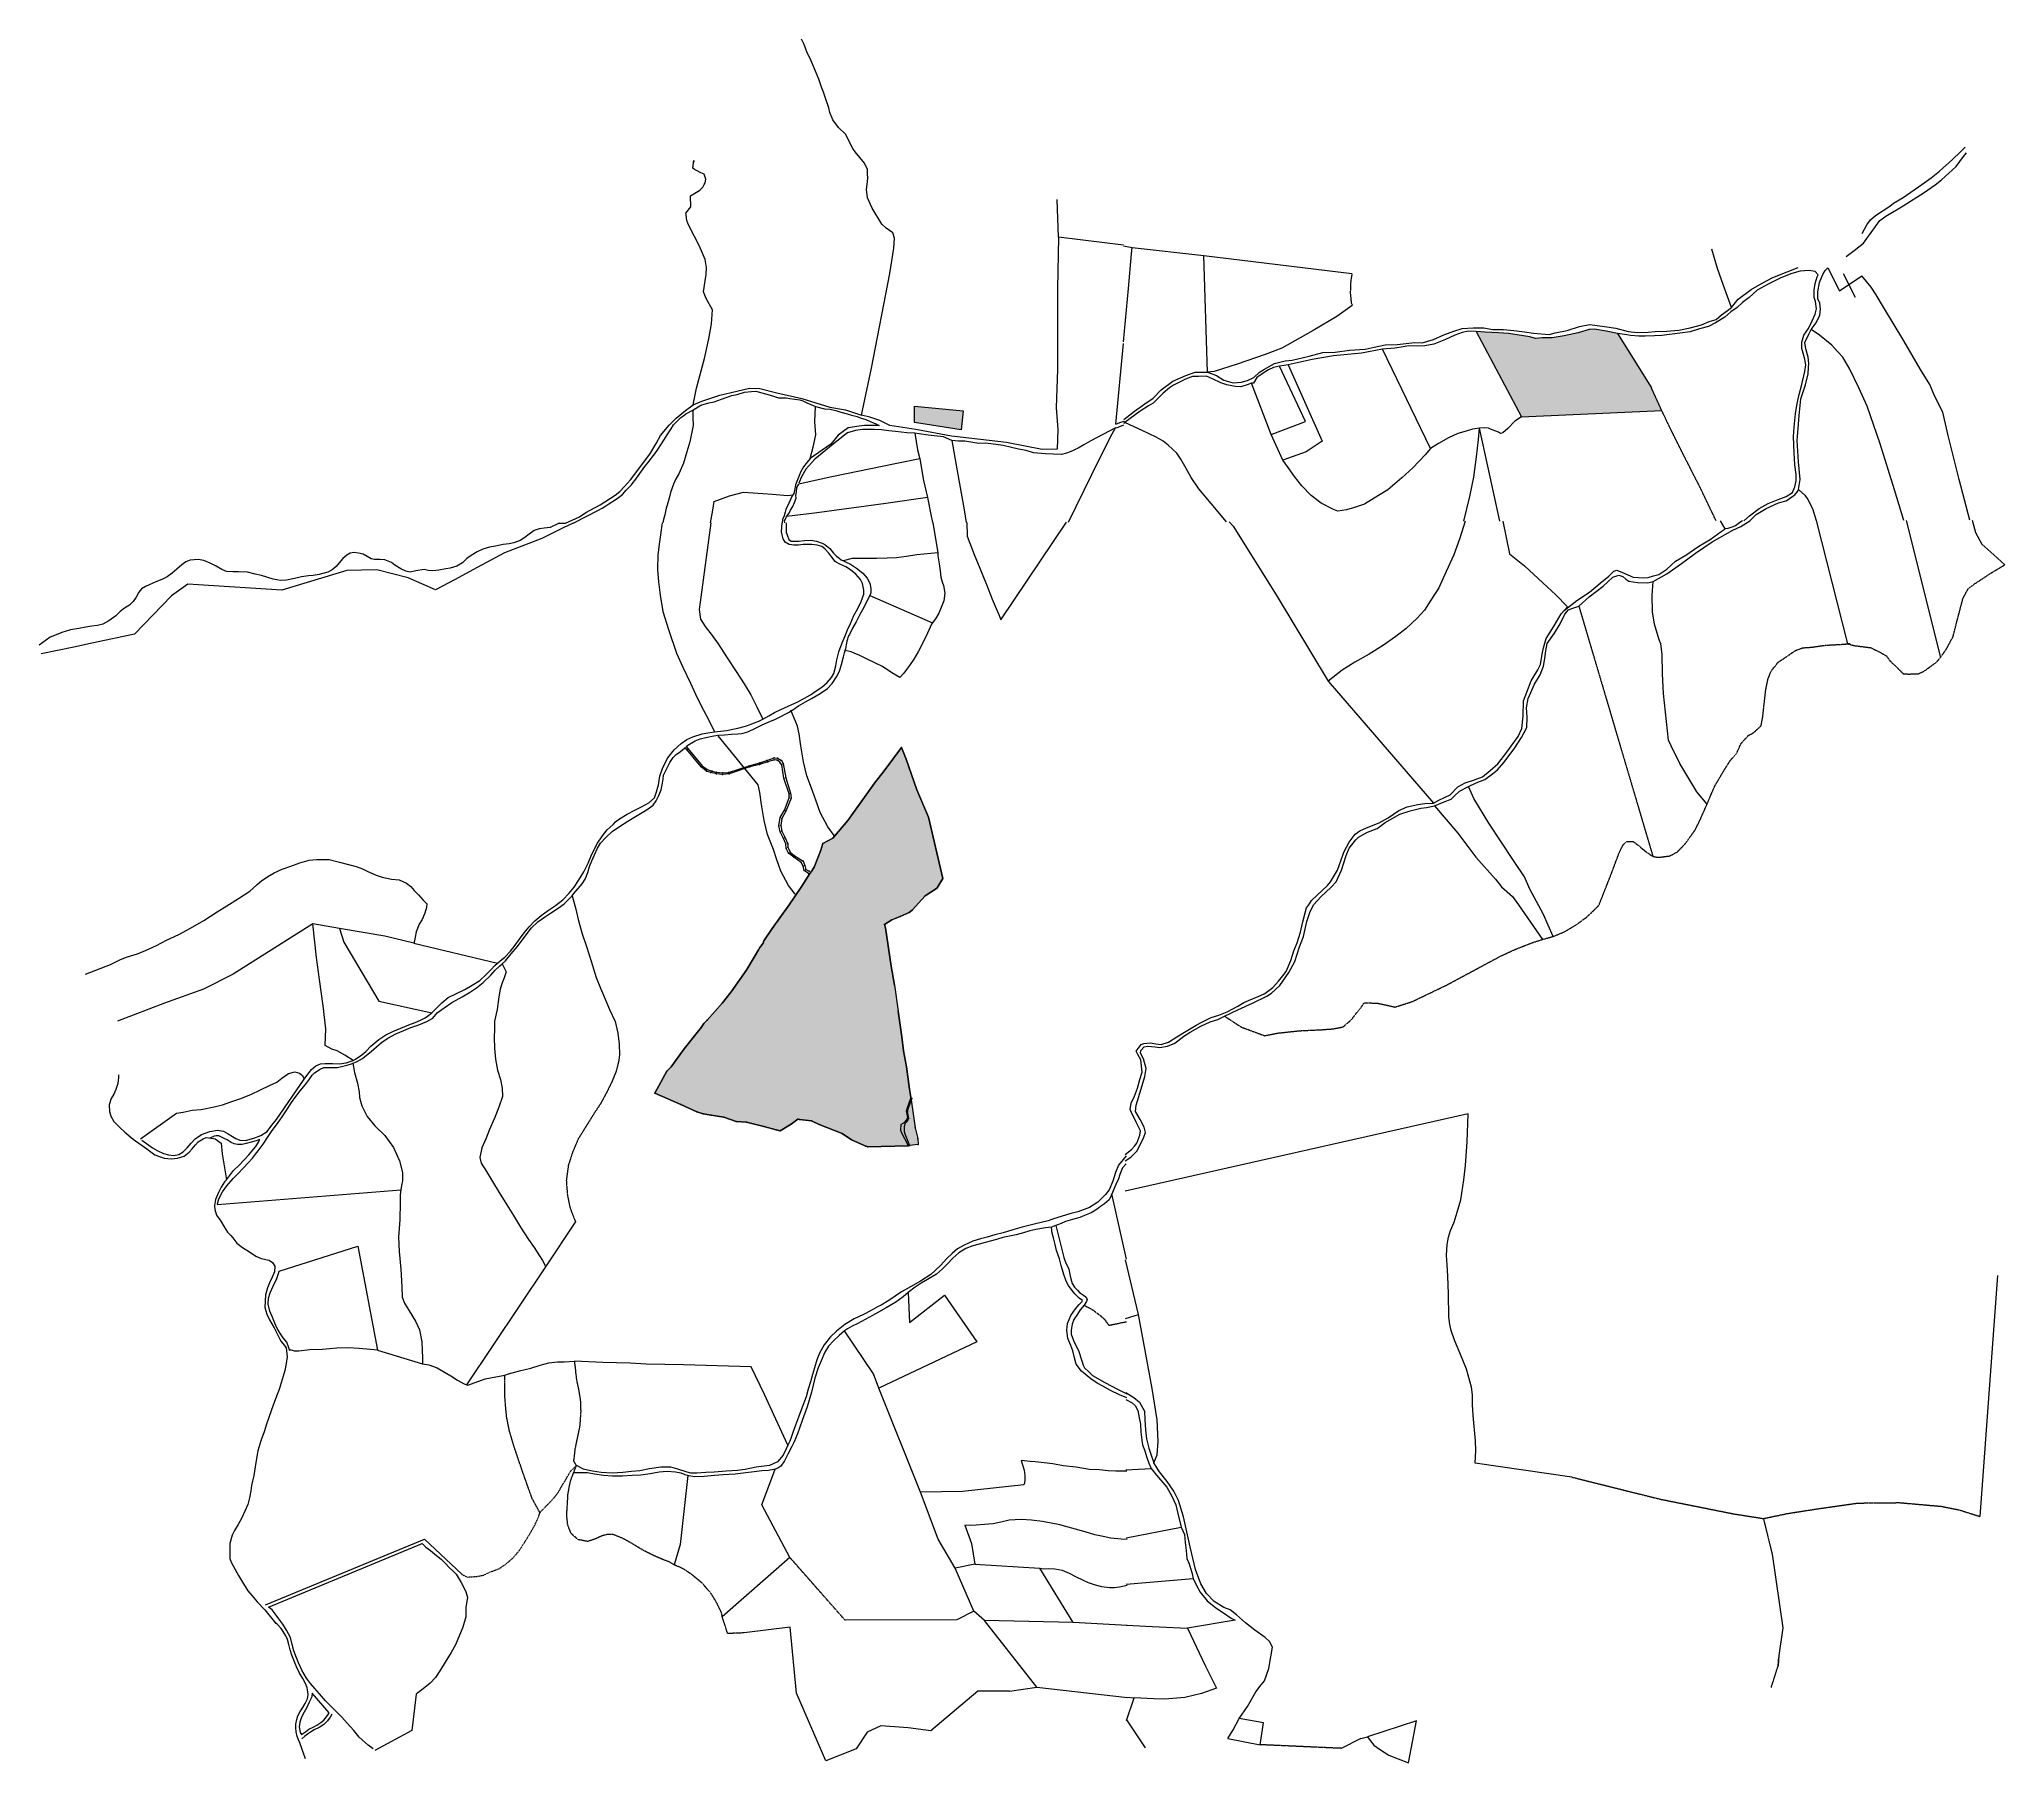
# Model space of a CAD drawing. Header units: millimetres. Extents: x -6666 to 12802, y -941 to 4807.
# Drawn here: x 7688 to 12802, y -456 to 4027 of the extents above; entities that cross this region are included whole.
import ezdxf

# ---------------------------------------------------------------- set-up
doc = ezdxf.new("R2010")
doc.units = ezdxf.units.MM
doc.linetypes.add('DIVIDE', pattern=[1.25, 0.5, -0.25, 0, -0.25, 0, -0.25])
doc.linetypes.add('HIDDEN', pattern=[0.375, 0.25, -0.125])
for name, color, linetype in [('2', 1, 'Continuous'), ('3', 7, 'Continuous'), ('41', 1, 'Continuous'), ('CVL_CUADCON_TIT', 1, 'Continuous')]:
    doc.layers.add(name, color=color, linetype=linetype)
doc.styles.get("Standard").update_dxf_attribs({"font": 'arial.ttf'})

msp = doc.modelspace()

# ---------------------------------------------------------------- hatches: boundary and pattern name
h = msp.add_hatch(color=8)
h.dxf.hatch_style = 1
h.paths.add_polyline_path([(11795.029, 3261.7883), (11765.507, 3267.7103), (11734.465, 3272.8603), (11721.002, 3271.5083), (11692.078, 3263.4553), (11656.037, 3255.3593), (11624.805, 3250.3423), (11598.374, 3249.9283), (11581.355, 3248.3013), (11566.585, 3252.5333), (11549.791, 3255.4813), (11510.865, 3261.3473), (11484.674, 3262.9683), (11450.6, 3265.3053), (11426.7, 3266.4313), (11544.926, 3044.8683), (11909.959, 3061.0033), (11882.972, 3120.0673)])
h = msp.add_hatch(color=8)
h.dxf.hatch_style = 1
h.paths.add_polyline_path([(10091.7289, 3060.008), (9965.5867, 3072.7548), (9965.7608, 3029.956), (10086.7688, 3010.9224)])
h = msp.add_hatch(color=256)
h.dxf.hatch_style = 1
h.paths.add_polyline_path([(9913.197, 1566.5385), (9905.0441, 1615.7748), (9889.7335, 1715.7738), (9887.3464, 1723.6856), (9906.5202, 1735.8315), (9928.4858, 1745.34), (9951.3658, 1755.5578), (9959.2484, 1761.3557), (9993.5266, 1798.4176), (10022.2264, 1817.4783), (10024.4812, 1819.584), (10039.2264, 1843.5696), (10001.9436, 2003.4781), (9971.8251, 2074.8292), (9943.2708, 2154.3154), (9931.6602, 2184.3717), (9886.2577, 2123.473), (9860.9613, 2091.6795), (9791.7228, 1994.8868), (9752.7109, 1948.3452), (9726.7635, 1935.0711), (9721.9575, 1917.2716), (9704.4548, 1873.5263), (9696.2843, 1861.2972), (9693.4237, 1856.5987), (9670.1476, 1821.4677), (9639.0464, 1775.5204), (9595.2187, 1713.4748), (9572.9233, 1681.3066), (9571.5549, 1675.3907), (9563.0449, 1664.6332), (9559.2694, 1658.0583), (9531.3862, 1611.4162), (9527.5155, 1604.8008), (9488.3129, 1548.8087), (9465.6151, 1520.0289), (9426.2037, 1475.1667), (9416.8112, 1466.4243), (9408.149, 1453.6643), (9403.3407, 1447.6932), (9366.3802, 1400.7084), (9332.2291, 1353.6503), (9321.298, 1342.3677), (9289.3007, 1285.29), (9356.9153, 1256.2456), (9399.343, 1236.569), (9415.2856, 1231.2979), (9436.542, 1228.4118), (9469.5489, 1222.7725), (9501.3748, 1212.0049), (9528.086, 1210.076), (9573.2026, 1198.3906), (9605.6341, 1190.3203), (9615.7324, 1187.1645), (9644.2425, 1204.7591), (9661.4294, 1217.9982), (9665.9198, 1217.0618), (9697.4209, 1213.5874), (9717.392, 1203.7306), (9777.3498, 1180.4888), (9801.5501, 1163.5714), (9838.6457, 1147.2921), (9844.041, 1145.5882), (9948.7855, 1148.7621), (9948.9006, 1148.7871), (9930.9206, 1183.9365), (9929.0058, 1189.9623), (9929.5874, 1203.4201), (9935.946, 1207.3374), (9939.3061, 1209.4074), (9943.9361, 1214.0874), (9947.9661, 1222.1574), (9944.7375, 1239.6514), (9947.2032, 1248.4781), (9954.7555, 1269.8184), (9955.8992, 1273.0502), (9954.8586, 1280.0704), (9952.3303, 1295.4207), (9944.4096, 1354.0457), (9937.1378, 1395.7765), (9932.2762, 1432.1565), (9922.7484, 1498.3348)])
h.paths.add_polyline_path([(9956.7162, 1267.5387), (9949.1639, 1246.1984), (9946.6982, 1237.3717), (9949.9268, 1219.8777), (9945.8968, 1211.8077), (9941.2668, 1207.1277), (9938.6856, 1198.9572), (9938.1138, 1185.7268), (9940.0286, 1179.701), (9940.4933, 1178.5246), (9945.1261, 1178.665), (9947.3655, 1179.15), (9970.6045, 1181.3598), (9967.3881, 1195.5465)], flags=17)
h.paths.add_polyline_path([(9973.7369, 1167.5437), (9970.6045, 1181.3598), (9947.3655, 1179.15), (9945.1261, 1178.665), (9940.4933, 1178.5246), (9951.9762, 1149.4531), (9974.653, 1151.6094)], flags=17)
h.paths.add_polyline_path([(9938.6856, 1198.9572), (9941.2668, 1207.1277), (9945.8968, 1211.8077), (9949.9268, 1219.8777), (9946.6982, 1237.3717), (9949.1639, 1246.1984), (9956.7162, 1267.5387), (9955.8992, 1273.0502), (9947.2032, 1248.4781), (9944.7375, 1239.6514), (9947.9661, 1222.1574), (9943.9361, 1214.0874), (9939.3061, 1209.4074), (9935.946, 1207.3374), (9929.5874, 1203.4201), (9929.0058, 1189.9623), (9930.9206, 1183.9365), (9933.7928, 1178.3216), (9940.4933, 1178.5246), (9940.0286, 1179.701), (9938.1138, 1185.7268)], flags=17)
h.paths.add_polyline_path([(9940.4933, 1178.5246), (9933.7928, 1178.3216), (9948.9006, 1148.7871), (9951.9762, 1149.4531)], flags=17)
h.paths.add_polyline_path([(9704.2946, 1873.4773), (9705.7805, 1873.4773), (9705.7805, 1874.4386), (9704.2946, 1874.4386)], flags=25)
h.paths.add_polyline_path([(9696.1241, 1861.2482), (9697.61, 1861.2482), (9697.61, 1862.2094), (9696.1241, 1862.2094)], flags=25)
h.paths.add_polyline_path([(9693.2635, 1856.5497), (9694.7493, 1856.5497), (9694.7493, 1857.511), (9693.2635, 1857.511)], flags=25)
h.paths.add_polyline_path([(9669.9874, 1821.4187), (9671.4732, 1821.4187), (9671.4732, 1822.38), (9669.9874, 1822.38)], flags=25)
h.paths.add_polyline_path([(9638.8884, 1775.4735), (9640.3699, 1775.4735), (9640.3699, 1776.422), (9638.8884, 1776.422)], flags=25)
h.paths.add_polyline_path([(9595.0585, 1713.4258), (9596.5443, 1713.4258), (9596.5443, 1714.387), (9595.0585, 1714.387)], flags=25)
h.paths.add_polyline_path([(9572.7652, 1681.2597), (9574.2468, 1681.2597), (9574.2468, 1682.2082), (9572.7652, 1682.2082)], flags=25)
h.paths.add_polyline_path([(9571.3952, 1675.3422), (9572.8801, 1675.3422), (9572.8801, 1676.3004), (9571.3952, 1676.3004)], flags=25)
h.paths.add_polyline_path([(9562.8847, 1664.5842), (9564.3705, 1664.5842), (9564.3705, 1665.5455), (9562.8847, 1665.5455)], flags=25)
h.paths.add_polyline_path([(9559.1092, 1658.0092), (9560.5951, 1658.0092), (9560.5951, 1658.9705), (9559.1092, 1658.9705)], flags=25)
h.paths.add_polyline_path([(9531.226, 1611.3672), (9532.7118, 1611.3672), (9532.7118, 1612.3284), (9531.226, 1612.3284)], flags=25)
h.paths.add_polyline_path([(9527.3553, 1604.7518), (9528.8411, 1604.7518), (9528.8411, 1605.7131), (9527.3553, 1605.7131)], flags=25)
h.paths.add_polyline_path([(9488.1527, 1548.7597), (9489.6385, 1548.7597), (9489.6385, 1549.721), (9488.1527, 1549.721)], flags=25)
h.paths.add_polyline_path([(9465.4549, 1519.9799), (9466.9407, 1519.9799), (9466.9407, 1520.9412), (9465.4549, 1520.9412)], flags=25)
h.paths.add_polyline_path([(9426.0435, 1475.1177), (9427.5293, 1475.1177), (9427.5293, 1476.079), (9426.0435, 1476.079)], flags=25)
h.paths.add_polyline_path([(9416.651, 1466.3752), (9418.1368, 1466.3752), (9418.1368, 1467.3365), (9416.651, 1467.3365)], flags=25)
h.paths.add_polyline_path([(9407.9887, 1453.6153), (9409.4746, 1453.6153), (9409.4746, 1454.5766), (9407.9887, 1454.5766)], flags=25)
h.paths.add_polyline_path([(9403.1805, 1447.6442), (9404.6664, 1447.6442), (9404.6664, 1448.6055), (9403.1805, 1448.6055)], flags=25)
h.paths.add_polyline_path([(9366.2199, 1400.6593), (9367.7058, 1400.6593), (9367.7058, 1401.6206), (9366.2199, 1401.6206)], flags=25)
h.paths.add_polyline_path([(9332.0689, 1353.6012), (9333.5547, 1353.6012), (9333.5547, 1354.5625), (9332.0689, 1354.5625)], flags=25)
h.paths.add_polyline_path([(9321.1378, 1342.3186), (9322.6237, 1342.3186), (9322.6237, 1343.2799), (9321.1378, 1343.2799)], flags=25)
h.paths.add_polyline_path([(9289.1404, 1285.241), (9290.6263, 1285.241), (9290.6263, 1286.2023), (9289.1404, 1286.2023)], flags=9)
h.paths.add_polyline_path([(9356.7551, 1256.1965), (9358.2409, 1256.1965), (9358.2409, 1257.1578), (9356.7551, 1257.1578)], flags=25)
h.paths.add_polyline_path([(9399.1828, 1236.5199), (9400.6687, 1236.5199), (9400.6687, 1237.4812), (9399.1828, 1237.4812)], flags=25)
h.paths.add_polyline_path([(9415.1275, 1231.251), (9416.6091, 1231.251), (9416.6091, 1232.1995), (9415.1275, 1232.1995)], flags=25)
h.paths.add_polyline_path([(9436.3817, 1228.3628), (9437.8676, 1228.3628), (9437.8676, 1229.3241), (9436.3817, 1229.3241)], flags=25)
h.paths.add_polyline_path([(9469.3909, 1222.7257), (9470.8723, 1222.7257), (9470.8723, 1223.6737), (9469.3909, 1223.6737)], flags=25)
h.paths.add_polyline_path([(9501.2151, 1211.9563), (9502.6999, 1211.9563), (9502.6999, 1212.9146), (9501.2151, 1212.9146)], flags=25)
h.paths.add_polyline_path([(9527.9258, 1210.0269), (9529.4116, 1210.0269), (9529.4116, 1210.9882), (9527.9258, 1210.9882)], flags=25)
h.paths.add_polyline_path([(9573.0424, 1198.3416), (9574.5282, 1198.3416), (9574.5282, 1199.3028), (9573.0424, 1199.3028)], flags=25)
h.paths.add_polyline_path([(9605.4739, 1190.2713), (9606.9598, 1190.2713), (9606.9598, 1191.2326), (9605.4739, 1191.2326)], flags=25)
h.paths.add_polyline_path([(9615.5721, 1187.1155), (9617.2906, 1187.1155), (9617.2906, 1188.0768), (9615.5721, 1188.0768)], flags=25)
h.paths.add_polyline_path([(9644.0823, 1204.7101), (9645.8008, 1204.7101), (9645.8008, 1205.6714), (9644.0823, 1205.6714)], flags=24)
h.paths.add_polyline_path([(9661.2697, 1217.9497), (9662.9871, 1217.9497), (9662.9871, 1218.9079), (9661.2697, 1218.9079)], flags=24)
h.paths.add_polyline_path([(9665.7596, 1217.0128), (9667.478, 1217.0128), (9667.478, 1217.9741), (9665.7596, 1217.9741)], flags=25)
h.paths.add_polyline_path([(9697.2612, 1213.5389), (9698.9786, 1213.5389), (9698.9786, 1214.4971), (9697.2612, 1214.4971)], flags=25)
h.paths.add_polyline_path([(9717.2323, 1203.6821), (9718.9498, 1203.6821), (9718.9498, 1204.6403), (9717.2323, 1204.6403)], flags=25)
h.paths.add_polyline_path([(9777.1895, 1180.4398), (9778.908, 1180.4398), (9778.908, 1181.4011), (9777.1895, 1181.4011)], flags=25)
h.paths.add_polyline_path([(9801.3899, 1163.5223), (9803.1084, 1163.5223), (9803.1084, 1164.4836), (9801.3899, 1164.4836)], flags=25)
h.paths.add_polyline_path([(9838.4855, 1147.2431), (9840.2039, 1147.2431), (9840.2039, 1148.2044), (9838.4855, 1148.2044)], flags=25)
h.paths.add_polyline_path([(9843.8808, 1145.5392), (9845.5992, 1145.5392), (9845.5992, 1146.5005), (9843.8808, 1146.5005)], flags=9)
h.paths.add_polyline_path([(9948.6233, 1148.7029), (9957.8018, 1148.7029), (9957.8018, 1149.6764), (9948.6233, 1149.6764)], flags=25)
h.paths.add_polyline_path([(9954.6984, 1280.0213), (9958.5526, 1280.0213), (9958.5526, 1280.9826), (9954.6984, 1280.9826)], flags=24)
h.paths.add_polyline_path([(9952.1701, 1295.3716), (9953.6559, 1295.3716), (9953.6559, 1296.3329), (9952.1701, 1296.3329)], flags=24)
h.paths.add_polyline_path([(9944.2494, 1353.9967), (9945.7352, 1353.9967), (9945.7352, 1354.958), (9944.2494, 1354.958)], flags=24)
h.paths.add_polyline_path([(9936.9776, 1395.7275), (9938.4634, 1395.7275), (9938.4634, 1396.6888), (9936.9776, 1396.6888)], flags=24)
h.paths.add_polyline_path([(9932.116, 1432.1075), (9933.6018, 1432.1075), (9933.6018, 1433.0687), (9932.116, 1433.0687)], flags=24)
h.paths.add_polyline_path([(9922.5882, 1498.2858), (9924.0741, 1498.2858), (9924.0741, 1499.2471), (9922.5882, 1499.2471)], flags=24)
h.paths.add_polyline_path([(9913.0367, 1566.4894), (9914.5226, 1566.4894), (9914.5226, 1567.4507), (9913.0367, 1567.4507)], flags=24)
h.paths.add_polyline_path([(9904.8839, 1615.7258), (9906.3697, 1615.7258), (9906.3697, 1616.6871), (9904.8839, 1616.6871)], flags=24)
h.paths.add_polyline_path([(9887.1862, 1723.6366), (9888.672, 1723.6366), (9888.672, 1724.5979), (9887.1862, 1724.5979)], flags=24)
h.paths.add_polyline_path([(9906.36, 1735.7825), (9907.8459, 1735.7825), (9907.8459, 1736.7438), (9906.36, 1736.7438)], flags=24)
h.paths.add_polyline_path([(9928.3256, 1745.291), (9929.8114, 1745.291), (9929.8114, 1746.2522), (9928.3256, 1746.2522)], flags=24)
h.paths.add_polyline_path([(9951.2056, 1755.5088), (9952.6915, 1755.5088), (9952.6915, 1756.4701), (9951.2056, 1756.4701)], flags=24)
h.paths.add_polyline_path([(9959.0881, 1761.3067), (9960.574, 1761.3067), (9960.574, 1762.268), (9959.0881, 1762.268)], flags=24)
h.paths.add_polyline_path([(9993.3664, 1798.3686), (9994.8522, 1798.3686), (9994.8522, 1799.3298), (9993.3664, 1799.3298)], flags=24)
h.paths.add_polyline_path([(10022.0662, 1817.4293), (10023.5521, 1817.4293), (10023.5521, 1818.3906), (10022.0662, 1818.3906)], flags=24)
h.paths.add_polyline_path([(10024.321, 1819.535), (10025.8068, 1819.535), (10025.8068, 1820.4963), (10024.321, 1820.4963)], flags=24)
h.paths.add_polyline_path([(10039.0662, 1843.5206), (10040.5521, 1843.5206), (10040.5521, 1844.4819), (10039.0662, 1844.4819)], flags=9)
h.paths.add_polyline_path([(9886.0975, 2123.4239), (9887.1948, 2123.4239), (9887.1948, 2124.3852), (9886.0975, 2124.3852)], flags=25)
h.paths.add_polyline_path([(9860.8033, 2091.6327), (9861.8963, 2091.6327), (9861.8963, 2092.5806), (9860.8033, 2092.5806)], flags=25)
h.paths.add_polyline_path([(9791.5631, 1994.8383), (9792.6594, 1994.8383), (9792.6594, 1995.7965), (9791.5631, 1995.7965)], flags=25)
h.paths.add_polyline_path([(9752.5507, 1948.2962), (9753.6481, 1948.2962), (9753.6481, 1949.2575), (9752.5507, 1949.2575)], flags=25)
h.paths.add_polyline_path([(9726.6032, 1935.022), (9727.7006, 1935.022), (9727.7006, 1935.9833), (9726.6032, 1935.9833)], flags=25)
h.paths.add_polyline_path([(9721.7973, 1917.2226), (9722.8947, 1917.2226), (9722.8947, 1918.1838), (9721.7973, 1918.1838)], flags=25)
h.paths.add_polyline_path([(9967.2279, 1195.4974), (9968.7137, 1195.4974), (9968.7137, 1196.4587), (9967.2279, 1196.4587)], flags=24)
h.paths.add_polyline_path([(9949.7646, 1219.8185), (9956.4963, 1219.8185), (9956.4963, 1220.792), (9949.7646, 1220.792)], flags=24)
h.paths.add_polyline_path([(9946.536, 1237.3125), (9953.2677, 1237.3125), (9953.2677, 1238.286), (9946.536, 1238.286)], flags=24)
h.paths.add_polyline_path([(9949.0016, 1246.1392), (9955.7334, 1246.1392), (9955.7334, 1247.1127), (9949.0016, 1247.1127)], flags=24)
h.paths.add_polyline_path([(9951.816, 1149.404), (9953.5345, 1149.404), (9953.5345, 1150.3653), (9951.816, 1150.3653)], flags=25)
h.paths.add_polyline_path([(9974.4928, 1151.5604), (9976.2113, 1151.5604), (9976.2113, 1152.5217), (9974.4928, 1152.5217)], flags=25)
h.paths.add_polyline_path([(9973.5766, 1167.4946), (9975.0625, 1167.4946), (9975.0625, 1168.4559), (9973.5766, 1168.4559)], flags=25)

# ---------------------------------------------------------------- linework, layer by layer
at = {"color": 1}
for points in [[(11426.7, 3266.4313), (11544.926, 3044.8683), (11909.959, 3061.0033)], [(9965.5867, 3072.7548), (10091.7289, 3060.008), (10086.7688, 3010.9224), (9965.7608, 3029.956), (9965.5867, 3072.7548)], [(9076.817, 2768.2443), (9051.4502, 2755.6128), (8995.5759, 2727.7901), (8898.8563, 2690.7748), (8816.2838, 2646.7641), (8769.6986, 2621.9345), (8718.7263, 2594.7665), (8647.4241, 2626.164), (8565.8876, 2646.7106), (8488.6051, 2645.2936), (8319.0438, 2593.5016), (8101.1776, 2607.7129), (8074.3953, 2609.4599), (8031.6943, 2578.6642), (7935.8375, 2479.3261), (7828.7765, 2456.6539), (7777.6211, 2445.8208), (7692.3929, 2427.7721)], [(9040.8015, 2768.153), (9056.938, 2768.2063)]]:
    msp.add_lwpolyline(points, dxfattribs=at)
at = {"layer": '2', "color": 1, "linetype": 'Continuous'}
for p, q in [((10340.212, 3512.0753), (10336.6, 3610.3183)), ((10508.993, 3491.4643), (10340.184, 3512.0783)), ((10508.997, 3489.5553), (10531.352, 3485.3703)), ((10531.352, 3485.3703), (10718.34, 3464.0673)), ((10718.34, 3464.0673), (11103.742, 3417.8603)), ((10728.141, 3160.8133), (10718.34, 3464.0673)), ((10489.618, 3025.5083), (10509.512, 3235.6683)), ((11795.029, 3261.7883), (11882.972, 3120.0673)), ((10937.459, 3179.8653), (10915.112, 3176.6813)), ((11308.01, 2961.9113), (11183.237, 3220.9953)), ((10893.855, 2998.8253), (10841.94, 3132.2703)), ((10509.936, 3027.0783), (10512.928, 3030.1483)), ((10923.613, 2932.3813), (10893.855, 2998.8253)), ((10013.147, 2770.0373), (10026.1, 2691.1693)), ((12311.543, 2774.8443), (12393.23, 2454.4593)), ((12545.636, 2775.3453), (12634.937, 2418.9303)), ((9849.234, 2580.1363), (10012.082, 2508.4633)), ((11041.939, 2357.4223), (11316.242, 2039.6853)), ((8468.761, 1713.9813), (8399.997, 1726.2013)), ((8662.841, 1675.1253), (8879.95, 1623.6333)), ((8151.344, 995.5783), (8629.006, 1033.6333)), ((10517.061, 853.1923), (10478.778, 1023.2113)), ((9005.612, 833.2023), (9083.433, 949.8213)), ((10332.86, 940.7993), (10321.908, 937.0693)), ((8800.788, 526.6023), (9005.612, 833.2023)), ((10547.874, 709.3973), (10514.34, 851.8743)), ((12783.603, 810.9873), (12737.621, 184.2413)), ((10514.648, 699.4043), (10547.874, 709.3973)), ((8568.333, 616.8573), (8684.693, 581.3913)), ((9980.815, 247.3243), (9872.245, 517.9213)), ((10515.446, 305.5423), (10581.015, 309.2943)), ((10515.803, 128.7263), (10659.42, 156.6583)), ((8276.217, -45.5467), (8690.046, 124.9553)), ((8284.049, -51.7087), (8684.634, 114.3183)), ((8690.046, 124.9553), (8787.204, 33.6983)), ((9641.176, 77.2733), (9465.267, -77.2457)), ((10122.506, 60.1263), (10070.857, 49.8413)), ((10122.506, 60.1263), (10291.894, 49.9353)), ((10119.848, -62.1517), (10070.857, 49.8413)), ((10378.018, -91.8357), (10291.894, 49.9353)), ((10516.047, 8.2713), (10690.119, 22.5693)), ((8274.852, -58.7577), (8303.689, -93.9387)), ((10147.875, -86.2657), (10119.848, -62.1517)), ((10378.018, -91.8357), (10147.875, -86.2657)), ((10283.564, -260.1967), (10147.875, -86.2657)), ((10518.988, -99.0247), (10378.018, -91.8357)), ((10800.036, -85.5167), (10675.547, -106.4137)), ((9641.653, -103.5087), (9521.88, -118.6127)), ((8442.642, -326.2467), (8398.041, -275.0547)), ((10212.355, -270.0787), (10283.564, -260.1967)), ((10283.564, -260.1967), (10519.369, -286.9327)), ((10516.643, -286.2217), (10536.579, -287.5467)), ((10516.765, -346.2027), (10536.579, -287.5467)), ((10516.761, -344.6807), (10565.963, -417.5847)), ((10781.092, -392.9227), (10864.593, -409.5627)), ((11126.806, -393.0357), (11076.037, -418.9887)), ((11126.806, -393.0357), (11144.286, -388.7837))]:
    msp.add_line(p, q, dxfattribs=at)
for points in [[(9827.241, 3048.6993), (9853.225, 3171.1333), (9901.165, 3417.6193), (9911.851, 3483.4663), (9913.721, 3509.0983), (9908.721, 3523.4513), (9891.466, 3535.2943), (9880.27, 3545.4693), (9855.087, 3587.7493), (9842.753, 3614.4753), (9840.719, 3636.1313), (9842.297, 3649.3133), (9843.693, 3665.5503), (9843.453, 3676.9963), (9843.46, 3688.1813), (9835.206, 3704.6443), (9823.361, 3719.6653), (9811.244, 3733.9293), (9804.595, 3742.9823), (9786.145, 3779.7663), (9767.49, 3796.9793), (9752.717, 3817.1533), (9745.29, 3836.3933), (9742.28, 3848.9203), (9733.973, 3874.0273), (9728.985, 3888.8883), (9723.459, 3902.4903), (9716.564, 3922.7343), (9707.649, 3943.5343), (9698.267, 3966.1243), (9694.66, 3974.8513), (9685.904, 3991.5803), (9682.12, 4003.6163), (9678.282, 4013.3663), (9671.735, 4026.7383)], [(12611.139, 3666.2463), (12632.884, 3684.1683), (12666.753, 3713.8553), (12687.466, 3734.0593), (12699.082, 3746.0743)], [(9389.127, 3075.9153), (9398.225, 3119.0393), (9418.608, 3196.1103), (9430.081, 3247.5983), (9437.358, 3286.6733), (9440.03, 3322.7483), (9422.819, 3352.1723), (9416.156, 3370.2963), (9420.519, 3398.2163), (9423.489, 3414.7103), (9424.45, 3433.2603), (9420.866, 3454.4013), (9404.994, 3490.1683), (9380.606, 3537.2143), (9375.139, 3548.4603), (9372.675, 3555.6053), (9372.227, 3561.2043), (9370.81, 3571.1353), (9370.334, 3574.1913), (9383.72, 3590.8263), (9382.253, 3619.8263), (9406.538, 3634.3103), (9414.241, 3642.1083), (9418.375, 3648.6743), (9420.967, 3653.4763), (9422.337, 3662.8693), (9418.413, 3675.8783), (9413.863, 3677.9613), (9409.565, 3679.7873), (9397.942, 3685.5073), (9393.141, 3687.8473), (9388.354, 3691.4583), (9391.109, 3711.5143), (9391, 3707.3873)], [(12637.349, 3661.5753), (12676.271, 3696.1213), (12694.914, 3722.1583), (12702.988, 3731.3563)], [(12389.534, 3462.0903), (12410.278, 3477.4653), (12434.559, 3496.1653), (12443.631, 3508.4193), (12477.643, 3555.6443), (12492.821, 3566.9193), (12538.403, 3593.3723), (12592.575, 3628.0103), (12621.421, 3648.2623), (12637.349, 3661.5753)], [(12512.687, 3600.3333), (12537.755, 3615.2263), (12586.34, 3649.0683), (12611.139, 3666.2463)], [(12431.602, 3521.3093), (12443.151, 3543.7453), (12452.98, 3556.7663), (12465.614, 3568.5343), (12503.077, 3592.6513), (12512.687, 3600.3333)], [(10340.212, 3512.0753), (10337.488, 3378.8813), (10337.263, 3168.1123), (10334.409, 3067.7153), (10338.125, 3011.4863), (10336.816, 2960.3963)], [(10509.505, 3239.4523), (10521.826, 3378.4143), (10529.767, 3468.3493), (10531.352, 3485.3703)], [(12090.965, 3329.3983), (12070.207, 3385.9413), (12055.113, 3430.2203), (12040.55, 3481.1043)], [(12090.965, 3329.3983), (12108.618, 3351.1083), (12142.264, 3375.9653), (12171.389, 3392.4063), (12199.253, 3407.3163), (12236.272, 3421.5183), (12265.172, 3433.3833)], [(12298.737, 3272.1933), (12311.847, 3289.0463), (12320.87, 3308.9253), (12322.546, 3324.9473), (12321.176, 3340.4433), (12316.02, 3351.8493), (12315.906, 3369.6403), (12320.581, 3393.8133), (12326.075, 3409.0963), (12329.086, 3415.2143), (12334.865, 3425.6703), (12341.685, 3432.3193)], [(12341.685, 3432.3193), (12372.567, 3372.7773), (12430.27, 3411.7573)], [(12316.638, 3414.1233), (12309.211, 3422.9743), (12292.93, 3425.1633), (12269.809, 3423.7533), (12247.988, 3417.7763), (12219.337, 3406.6743), (12186.908, 3390.2123), (12158.036, 3374.0263), (12137.313, 3355.3483), (12119.862, 3341.7723), (12105.961, 3329.4893), (12089.516, 3317.4443), (12073.587, 3304.3863), (12049.537, 3289.2453), (12031.804, 3279.9893), (12007.953, 3273.4913), (11983.858, 3265.4673), (11957.192, 3262.0023), (11910.459, 3256.3833), (11890.894, 3255.5033), (11867.005, 3254.8513), (11849.978, 3254.4943), (11828.872, 3255.8923), (11818.691, 3258.1183), (11795.029, 3261.7883)], [(12122.986, 2774.4413), (12138.154, 2786.7933), (12162.937, 2806.5133), (12186.745, 2819.6183), (12212.607, 2829.6863), (12233.906, 2837.6943), (12250.108, 2847.9583), (12255.861, 2862.4803), (12259.571, 2878.5143), (12259.216, 2894.2703), (12256.259, 2919.4143), (12254.024, 2950.9173), (12252.479, 2993.8613), (12254.103, 3018.0163), (12257.693, 3052.8583), (12261.842, 3079.8243), (12267.541, 3102.7333), (12273.749, 3125.6453), (12282.153, 3162.8033), (12285.096, 3179.5953), (12281.419, 3198.1273), (12277.53, 3210.0493), (12274.399, 3222.7393), (12274.296, 3238.7503), (12279.517, 3257.0813), (12291.354, 3274.1813), (12300.882, 3294.5723), (12308.649, 3312.1563), (12312.885, 3325.3983), (12309.711, 3344.6953), (12306.593, 3355.3513), (12306.727, 3374.1603), (12309.409, 3391.9673), (12314.133, 3408.5163), (12316.638, 3414.1233)], [(12711.391, 2775.7003), (12683.766, 2882.0863), (12655.078, 2996.0323), (12641.471, 3056.9493), (12619.85, 3099.2633), (12607.209, 3128.4163), (12583.316, 3168.1753), (12539.379, 3242.1263), (12486.459, 3329.7473), (12467.952, 3361.9143), (12454.858, 3382.4233), (12430.27, 3411.7573)], [(11104.466, 3334.7533), (11064.714, 3305.4253), (11002.826, 3269.5753), (10921.333, 3223.6343), (10878.066, 3206.7733), (10805.033, 3181.6393), (10745.239, 3162.8083), (10728.141, 3160.8133)], [(10728.141, 3160.8133), (10750.817, 3152.3083), (10769.956, 3140.4783), (10794.655, 3133.5103), (10815.745, 3134.6543), (10832.239, 3138.8203), (10848.455, 3146.7963), (10863.109, 3160.6093), (10876.526, 3169.0773), (10901.85, 3183.7173), (10930.022, 3190.2413), (10947.804, 3191.8733), (10992.216, 3202.5613), (11028.249, 3211.9283), (11059.759, 3213.1343), (11097.092, 3217.9343), (11137.998, 3220.4683), (11161.857, 3225.6953), (11189.776, 3231.9633), (11221.035, 3232.6603), (11267.005, 3238.2743), (11286.073, 3237.3723), (11316.013, 3245.6863), (11343.129, 3258.3033), (11368.743, 3267.3533), (11390.811, 3274.3483), (11418.758, 3276.2963), (11447.226, 3276.2133), (11469.366, 3272.0263), (11497.836, 3271.6893), (11524.539, 3269.3083), (11553.029, 3265.9213), (11575.675, 3261.9913), (11616.615, 3259.1883), (11632.605, 3262.8433), (11663.83, 3268.8763), (11696.039, 3279.9993), (11722.95, 3284.9913), (11761.112, 3279.3753), (11790.114, 3275.2293), (11822.197, 3266.2723), (11846.61, 3264.3863), (11874.055, 3265.3143), (11892.347, 3266.6953), (11923.098, 3267.3883), (11954.598, 3270.1203), (11984.04, 3276.6513), (12012.971, 3283.6883), (12033.249, 3292.4513), (12051.771, 3297.6463), (12065.672, 3309.9303), (12080.852, 3320.9503), (12090.965, 3329.3983)], [(11426.7, 3266.4313), (11407.123, 3267.3303), (11390.878, 3263.9283), (11371.097, 3256.9473), (11347.023, 3245.6183), (11316.596, 3233.9983), (11293.242, 3229.2823), (11273.927, 3228.9123), (11251.557, 3229.2853), (11237.337, 3227.1663), (11215.5, 3223.7313), (11183.237, 3220.9953)], [(11795.029, 3261.7883), (11765.507, 3267.7103), (11734.465, 3272.8603), (11721.002, 3271.5083), (11692.078, 3263.4553), (11656.037, 3255.3593), (11624.805, 3250.3423), (11598.374, 3249.9283), (11581.355, 3248.3013), (11566.585, 3252.5333), (11549.791, 3255.4813), (11510.865, 3261.3473), (11484.674, 3262.9683), (11450.6, 3265.3053), (11426.7, 3266.4313)], [(11426.7, 3266.4313), (11544.926, 3044.8683), (11527.602, 3033.2443), (11509.237, 3014.7623), (11496.488, 3003.1203), (11490.129, 3001.6203), (11485.31, 3004.4343), (11464.498, 3012.9003), (11458.66, 3014.9563), (11447.991, 3016.5223), (11435.787, 3015.5523)], [(12266.073, 2855.4253), (12270.225, 2881.8823), (12265.864, 2927.8593), (12261.949, 2983.4973), (12264.545, 3014.7753), (12267.127, 3048.3403), (12271.681, 3091.3213), (12283.647, 3127.9923), (12290.583, 3156.2463), (12291.745, 3173.2813), (12292.442, 3183.4523), (12291.067, 3199.7103), (12284.575, 3221.2753), (12282.179, 3238.2893), (12292.463, 3259.7013), (12298.737, 3272.1933)], [(12539.566, 2775.3323), (12515.42, 2855.1473), (12478.312, 2974.1263), (12444.132, 3072.5353), (12422.983, 3120.4443), (12399.033, 3169.0993), (12381.047, 3199.4903), (12367.48, 3214.4043), (12352.377, 3231.0873), (12320.439, 3257.0743), (12298.737, 3272.1933)], [(10915.112, 3176.6813), (10899.377, 3173.0273), (10886.45, 3167.3583), (10872.785, 3157.8723), (10856.587, 3147.0993), (10847.531, 3132.3033), (10841.94, 3132.2703)], [(10893.855, 2998.8253), (10982.93, 3032.2843), (10915.112, 3176.6813)], [(10937.459, 3179.8653), (11025.959, 2981.5453), (10984.433, 2953.7493), (10923.613, 2932.3813)], [(11183.237, 3220.9953), (11128.909, 3210.7553), (11055.5, 3203.4513), (10999.899, 3193.4583), (10937.459, 3179.8653)], [(10509.915, 3037.4973), (10537.904, 3059.5273), (10564.472, 3078.2413), (10586.743, 3093.3713), (10607.446, 3115.0993), (10637.549, 3137.6473), (10671.006, 3152.3363), (10696.115, 3160.8743), (10717.21, 3161.0013), (10728.141, 3160.8133)], [(10841.94, 3132.2703), (10830.784, 3127.8823), (10814.294, 3122.9533), (10799.802, 3123.6293), (10778.167, 3128.3273), (10762.121, 3133.5683), (10740.706, 3143.6063), (10724.905, 3150.1193), (10704.319, 3149.7403), (10688.817, 3149.3933), (10670.304, 3142.9273), (10655.357, 3135.2123), (10639.395, 3127.2373), (10629.016, 3120.5673), (10612.078, 3106.2313), (10598.187, 3092.4233), (10586.824, 3080.6633), (10574.416, 3073.4723), (10552.899, 3059.6183), (10526.332, 3040.6503), (10512.928, 3030.1483)], [(9056.938, 2768.2063), (9093.409, 2784.9523), (9110.544, 2795.9533), (9147.33, 2815.6413), (9186.459, 2840.6423), (9198.756, 2850.4243), (9211.088, 2863.5123), (9226.003, 2880.6393), (9276.253, 2947.9793), (9293.309, 2975.2543), (9304.704, 2995.7243), (9327.096, 3023.1953), (9345.323, 3041.3033), (9369.157, 3061.1313), (9389.127, 3075.9153)], [(9388.236, 3061.9983), (9409.387, 3075.4863), (9429.845, 3081.1103), (9444.392, 3083.8213), (9463.108, 3091.0103), (9489.738, 3099.7953), (9503.783, 3102.7723), (9523.231, 3108.6733), (9541.575, 3110.7873), (9552.252, 3111.0463), (9593.154, 3099.9233), (9611.562, 3093.9003), (9631.636, 3093.9403), (9640.996, 3092.1963), (9654.166, 3090.3633), (9666.839, 3089.0513), (9675.166, 3086.5683), (9685.453, 3080.9903), (9695.268, 3076.9473), (9707.853, 3071.8233)], [(9389.127, 3075.9153), (9412.09, 3085.5823), (9458.989, 3100.8383), (9503.048, 3111.8023), (9535.64, 3119.3313), (9562.811, 3118.7833), (9607.387, 3106.8593), (9671.998, 3092.1763), (9745.422, 3070.2783), (9785.726, 3062.7233), (9827.241, 3048.6993)], [(9693.75, 2935.8933), (9701.573, 2966.2163), (9708.41, 2997.8343), (9706.401, 3031.4373), (9707.853, 3071.8233)], [(9707.853, 3071.8233), (9730.837, 3065.9483), (9746.094, 3064.3643), (9760.419, 3061.2233), (9773.819, 3056.8103), (9789.722, 3052.3713), (9801.581, 3048.7893), (9815.978, 3045.1493), (9824.287, 3041.9043), (9838.933, 3038.0033), (9851.748, 3031.8573), (9863.081, 3027.5253), (9873.628, 3022.1943), (9851.014, 3022.2143), (9835.264, 3022.3273), (9821.763, 3020.8633), (9792.428, 3015.9553), (9766.836, 2997.2323), (9747.48, 2973.5343), (9693.75, 2935.8933)], [(9076.817, 2768.2443), (9112.967, 2786.2453), (9141.523, 2801.3403), (9152.332, 2807.1893), (9161.876, 2813.3213), (9170.121, 2818.2133), (9186.376, 2828.7653), (9194.898, 2834.6673), (9205.766, 2843.0573), (9214.904, 2853.5213), (9229.221, 2868.1853), (9233.681, 2874.1823), (9237.355, 2879.1813), (9263.351, 2915.1813), (9274.609, 2929.4083), (9282.979, 2939.6363), (9289.79, 2948.3743), (9297.174, 2959.8963), (9312.721, 2983.6833), (9321.434, 2997.7163), (9331.966, 3013.4863), (9338.552, 3023.5013), (9357.559, 3043.1403), (9364.789, 3048.0553), (9370.73, 3052.2383), (9388.236, 3061.9983)], [(9388.236, 3061.9983), (9388.819, 3043.4273), (9389.584, 3021.8013), (9380.979, 2979.8023), (9372.991, 2953.2963), (9363.928, 2924.2723), (9353.146, 2897.8323), (9343.884, 2882.0323), (9338.514, 2869.7013), (9330.639, 2848.0223), (9326.987, 2833.1093), (9321.48, 2814.9343), (9318.757, 2807.1173), (9316.073, 2790.1473), (9312.481, 2777.7743), (9310.281, 2768.6913)], [(10336.816, 2960.3963), (10297.438, 2959.5513), (10205.179, 2977.8393), (10061.849, 2994.3923), (9968.815, 3011.4163), (9901.113, 3022.0653), (9874.834, 3034.8083), (9848.771, 3043.9893), (9827.241, 3048.6993)], [(10509.924, 3032.7933), (10499.089, 3028.8123), (10492.719, 3026.8473), (10488.125, 3024.8633)], [(10488.372, 3015.9783), (10492.459, 3016.8993), (10503.745, 3021.4663), (10509.943, 3023.6883)], [(10776.909, 2771.5603), (10737.424, 2819.4943), (10705.534, 2857.7383), (10685.303, 2886.7873), (10672.168, 2909.9653), (10658.529, 2934.4143), (10648.164, 2950.2113), (10625.618, 2971.3913), (10612.437, 2981.3533), (10594.429, 2992.0963), (10557.635, 3009.0113), (10513.991, 3029.5093), (10509.927, 3031.5643)], [(9966.151, 3001.9853), (9945.345, 3003.2333), (9915.692, 3006.4683), (9898.708, 3008.1353), (9879.201, 3010.6253), (9860.433, 3012.0803), (9842.639, 3011.7323), (9829.941, 3012.0293), (9811.834, 3009.1473), (9790.85, 3002.7733), (9762.907, 2981.3083), (9705.915, 2934.5923), (9682.944, 2908.4363), (9671.054, 2888.8843), (9664.301, 2871.7553)], [(9966.151, 3001.9853), (9973.268, 2958.6023), (9979.336, 2935.5813)], [(10062.271, 2983.4713), (10041.153, 2993.1163), (10001.343, 2996.5883), (9977.549, 3000.4483), (9966.151, 3001.9853)], [(10488.372, 3015.9783), (10424.059, 2982.1433), (10405.779, 2971.8933), (10391.339, 2962.8243), (10370.803, 2953.8973), (10360.816, 2950.5723), (10348.012, 2946.2953), (10306.134, 2948.2893), (10275.448, 2950.7853), (10255.771, 2956.8373), (10236.046, 2960.8573), (10218.11, 2965.3433), (10195.858, 2969.9303), (10151.028, 2976.0613), (10132.714, 2975.2173), (10096.524, 2981.4013), (10080.012, 2981.5323), (10062.271, 2983.4713)], [(10062.271, 2983.4713), (10076.181, 2904.5943), (10094.641, 2802.9853), (10099.773, 2770.2033)], [(10366.344, 2770.7133), (10427.101, 2894.8763), (10475.376, 2992.6393), (10488.372, 3015.9783)], [(11435.787, 3015.5523), (11417.223, 3012.5743), (11400.939, 3007.5533), (11379.568, 3001.5363), (11354.621, 2990.1953), (11329.151, 2975.0453), (11308.01, 2961.9113)], [(11394.515, 2772.8823), (11410.762, 2837.4963), (11420.597, 2887.7783), (11428.154, 2940.8643), (11433.396, 2986.0813), (11435.787, 3015.5523)], [(11488.818, 2773.0843), (11457.297, 2916.3553), (11435.787, 3015.5523)], [(9693.75, 2935.8933), (9686.16, 2926.4103), (9676.484, 2914.6883), (9668.793, 2900.8853), (9665.828, 2893.5823), (9660.948, 2880.4773), (9656.074, 2867.6263), (9653.551, 2857.5163), (9651.222, 2844.8603), (9647.016, 2838.8573)], [(9979.336, 2935.5813), (9919.083, 2923.2603), (9745.726, 2887.6503), (9664.761, 2869.7113)], [(9979.336, 2935.5813), (9988.683, 2878.9273), (9998.823, 2834.4573)], [(11308.01, 2961.9113), (11294.228, 2945.6983), (11262.338, 2911.7663), (11233.783, 2886.4623), (11197.326, 2854.5803), (11173.129, 2839.9323), (11136.705, 2817.4543), (11109.987, 2808.6613), (11089.378, 2802.3873), (11066.747, 2799.4243), (11053.55, 2804.8123), (11023.612, 2820.1753), (10997.504, 2840.0983), (10973.445, 2864.8423), (10954.47, 2889.5673), (10937.269, 2912.7593), (10923.613, 2932.3813)], [(9632.552, 2785.3013), (9638.849, 2793.7973), (9642.6, 2802.0993), (9648.406, 2811.3693), (9652.967, 2821.6853), (9657.805, 2833.0123), (9656.962, 2840.4043), (9658.191, 2849.5273), (9658.973, 2861.2033), (9664.761, 2869.7113)], [(9434.584, 2768.9293), (9440.338, 2801.7363), (9444.174, 2824.5263), (9483.656, 2839.6203), (9520.705, 2848.4153), (9595.536, 2843.1093), (9635.104, 2840.1523), (9649.119, 2841.8583)], [(9647.016, 2838.8573), (9637.937, 2820.0033), (9630.44, 2803.6543), (9629.01, 2796.8233), (9626.245, 2787.2273), (9622.21, 2777.6613), (9620.847, 2769.2863)], [(9998.823, 2834.4573), (9890.994, 2819.4333), (9704.928, 2794.5423), (9632.552, 2785.3013)], [(9998.823, 2834.4573), (10007.464, 2791.0383), (10012.126, 2770.0353)], [(12139.252, 2774.4753), (12155.667, 2790.7113), (12181.496, 2805.8623), (12213.933, 2821.0533), (12233.978, 2826.5113), (12250.934, 2838.0503), (12256.499, 2842.1503), (12264.067, 2851.0923), (12266.073, 2855.4253)], [(12266.073, 2855.4253), (12281.788, 2841.2693), (12290.133, 2829.2923), (12301.998, 2806.3743), (12311.543, 2774.8443)], [(9040.847, 2768.1753), (9017.171, 2756.5823), (9001.405, 2754.6683), (8988.441, 2753.7503), (8975.451, 2749.2723), (8962.679, 2739.7083), (8951.181, 2730.6423), (8939.188, 2723.3603), (8923.133, 2716.6173), (8910.668, 2714.4243), (8894.904, 2712.7653), (8874.803, 2708.5963), (8859.032, 2705.9193), (8842.224, 2700.4533), (8827.695, 2693.9543), (8812.127, 2684.1563), (8800.634, 2675.8533), (8788.871, 2665.2643), (8774.07, 2656.2243), (8757.52, 2651.2653), (8746.073, 2649.3183), (8728.008, 2645.6423), (8712.244, 2643.9823), (8700.054, 2644.5843), (8689.148, 2647.2103), (8667.531, 2644.3233), (8652.771, 2640.8763), (8641.863, 2643.2483), (8628.696, 2649.4513), (8612.755, 2658.4713), (8604.169, 2665.6563), (8587.198, 2672.9053), (8574.757, 2674.0173), (8560.271, 2673.3643), (8551.9, 2675.2083), (8541.528, 2681.3893), (8530.39, 2687.0683), (8518.981, 2690.4603), (8507.306, 2692.0753), (8496.875, 2690.1213), (8488.455, 2685.1003), (8478.227, 2676.0243), (8468.238, 2664.9133), (8460.295, 2655.5663), (8450.325, 2646.9973), (8438.849, 2640.9833), (8416.192, 2634.7993), (8400.423, 2632.3773), (8388.729, 2631.4493), (8370.668, 2628.2813), (8351.837, 2624.1023), (8331.48, 2619.6813), (8315.471, 2619.2953), (8296.439, 2622.4913), (8266.271, 2631.6203), (8249.533, 2635.8163), (8229.498, 2640.8003), (8206.385, 2641.7393), (8191.902, 2641.5953), (8175.142, 2642.7403), (8162.724, 2647.1573), (8147.801, 2656.4243), (8132.355, 2663.6613), (8116.147, 2670.9043), (8101.685, 2673.5573), (8080.584, 2671.6843), (8069.373, 2667.1933), (8058.646, 2659.3933), (8045.863, 2648.3033), (8033.847, 2637.9703), (8021.079, 2628.9143), (8006.547, 2621.9053), (7991.51, 2615.4093), (7964.749, 2603.6633), (7954.035, 2597.6433), (7947.108, 2588.2883), (7940.155, 2575.3743), (7932.453, 2564.2453), (7922.985, 2554.9103), (7909.466, 2547.3853), (7898.22, 2538.0633), (7886.705, 2526.7103), (7874.956, 2518.1543), (7868.826, 2513.6253), (7853.525, 2505.6053), (7839.27, 2501.9003), (7825.031, 2500.2293), (7809.261, 2497.8063), (7790.688, 2494.1343), (7769.318, 2490.2293), (7746.662, 2484.0453), (7727.806, 2476.3073), (7716.084, 2471.5663), (7687.989, 2450.9313)], [(9308.873, 2768.6883), (9302.219, 2719.5743), (9297.657, 2685.7923), (9296.368, 2647.9173), (9298.927, 2615.0993), (9303.254, 2580.9953), (9310.824, 2538.4763), (9324.968, 2491.5843), (9346.12, 2429.8923), (9362.375, 2393.9183), (9382.651, 2351.8103), (9399.91, 2314.0493), (9416.701, 2281.8843), (9430.724, 2253.5543), (9444.746, 2224.9703)], [(9435.392, 2768.9313), (9408.051, 2562.6523), (9405.373, 2543.6033), (9408.241, 2518.4093), (9420.55, 2498.9923), (9438.929, 2475.7143), (9454.529, 2454.4913), (9476.384, 2420.0003), (9501.516, 2381.9233), (9522.376, 2350.2363), (9539.7, 2321.6273), (9554.976, 2290.7453), (9570.751, 2258.5883)], [(9759.042, 2668.4153), (9750.1, 2679.2903), (9742.046, 2689.7763), (9731.714, 2701.5513), (9723.882, 2707.7133), (9711.711, 2711.1113), (9698.256, 2712.4853), (9686.317, 2712.8303), (9675.897, 2712.4013), (9663.948, 2711.2213), (9651.242, 2710.8093), (9639.314, 2712.6803), (9629.196, 2718.8593), (9623.923, 2727.5443), (9620.948, 2737.7383), (9619.482, 2745.8853), (9620.62, 2769.2853)], [(9627.71, 2769.2993), (9626.692, 2773.7443), (9629.344, 2778.5123), (9632.552, 2785.3013)], [(9631.542, 2769.3063), (9631.664, 2744.0123), (9633.904, 2737.6393), (9638.139, 2725.9113), (9644.459, 2721.5403), (9664.019, 2721.1363), (9679.277, 2723.0543), (9695.799, 2724.1993), (9710.516, 2721.5453), (9724.704, 2716.0973), (9732.299, 2712.2253), (9741.146, 2706.0553), (9745.186, 2702.4653), (9754.496, 2689.9353), (9762.064, 2682.5043), (9768.889, 2677.6213), (9774.191, 2673.0043)], [(10101.6, 2770.2063), (10102.122, 2734.3223), (10120.324, 2686.3823), (10135.059, 2650.9283), (10152.538, 2608.5873), (10167.505, 2570.0803), (10178.005, 2546.3543), (10184.497, 2530.5403), (10190.241, 2516.7673), (10360.729, 2770.7023)], [(10784.327, 2771.5763), (10794.885, 2760.5723), (10906.603, 2581.6123), (11041.939, 2357.4223)], [(11398.012, 2772.8893), (11384.041, 2728.7603), (11369.027, 2685.4033), (11348.933, 2641.9913), (11329.331, 2600.1103), (11308.859, 2567.8743), (11292.384, 2541.7803), (11273.306, 2521.2483), (11245.162, 2493.7593), (11217.706, 2472.8833), (11186.197, 2450.9483), (11148.1, 2427.6723), (11111.506, 2406.1903), (11077.946, 2386.0123), (11041.939, 2357.4223)], [(11496.063, 2773.0993), (11513.272, 2688.4713), (11552.481, 2657.3823), (11600.475, 2612.9203), (11634.096, 2581.7723), (11664.418, 2550.3343)], [(11656.264, 2541.2273), (11688.869, 2567.3663), (11721.655, 2588.5533), (11749.34, 2611.7173), (11771.742, 2630.2523), (11785.059, 2643.3543), (11792.91, 2645.4703), (11807.703, 2640.0383), (11835.271, 2627.8833), (11862.981, 2625.8923), (11874.656, 2626.7793), (11888.074, 2630.7343), (11902.001, 2634.6953), (11923.189, 2648.1343), (11945.814, 2669.4673), (11972.567, 2684.9993), (12006.093, 2708.2263), (12035.62, 2725.5663), (12064.851, 2746.7153), (12074.432, 2753.1703), (12062.51, 2774.3113)], [(11887.213, 2616.7503), (11923.068, 2636.1913), (11961.123, 2663.2783), (11997.909, 2690.3523), (12041.276, 2719.5293), (12094.536, 2749.8283), (12115.764, 2759.7103), (12139.252, 2774.4753)], [(12119.896, 2774.4343), (12115.634, 2771.3983), (12102.029, 2761.3423), (12089.378, 2756.8873), (12081.53, 2754.5163), (12074.432, 2753.1703)], [(12717.572, 2775.7133), (12726.585, 2744.1383), (12742.422, 2713.3083), (12773.974, 2685.4413), (12802.203, 2659.5713)], [(9570.751, 2258.5883), (9586.56, 2266.6043), (9600.851, 2275.3943), (9617.423, 2283.4043), (9637.051, 2292.4073), (9661.776, 2303.6613), (9679.373, 2312.9343), (9694.427, 2321.7183), (9709.743, 2331.7723), (9724.297, 2341.8313), (9737.849, 2353.9323), (9749.117, 2366.3053), (9755.8, 2376.9333), (9760.515, 2396.7293), (9762.913, 2412.2203), (9768.656, 2433.5343), (9777.462, 2456.8593), (9784.706, 2474.8563), (9790.662, 2490.5753), (9798.405, 2507.2973), (9807.443, 2527.5693), (9817.483, 2545.7993), (9826.508, 2564.2913), (9833.507, 2583.5613), (9833.329, 2594.2413), (9829.892, 2610.7943), (9824.887, 2621.5113), (9813.044, 2635.0773), (9798.901, 2646.8813), (9786.762, 2654.6013), (9771.31, 2661.0763), (9761.445, 2666.9993), (9756.638, 2669.8323)], [(9774.191, 2673.0043), (9785.587, 2667.8323), (9798.753, 2661.6293), (9814.431, 2651.3393), (9830.594, 2637.7403), (9841.938, 2625.4493), (9848.953, 2611.6663), (9851.648, 2597.9153), (9851.826, 2587.2353), (9849.234, 2580.1363)], [(10026.1, 2691.1693), (9971.137, 2685.3273), (9944.247, 2681.6923), (9918.38, 2677.5613), (9894.25, 2676.7573), (9866.812, 2676.4213), (9841.654, 2676.6223), (9819.805, 2676.3543), (9803.04, 2675.8943), (9779.889, 2670.4183)], [(10026.1, 2691.1693), (10026.294, 2682.7773), (10029.194, 2662.1603), (10031.857, 2643.8333), (10034.28, 2627.5423), (10037.497, 2615.5673), (10040.476, 2605.8833), (10044.144, 2586.0223), (10041.463, 2566.4653), (10036.541, 2553.2813), (10028.272, 2534.0203), (10020.034, 2519.0823), (10014.138, 2511.7533), (10010.026, 2505.1743)], [(11694.12, 2551.9223), (11720.769, 2576.8553), (11757.803, 2604.4393), (11769.111, 2615.4863), (11782.437, 2627.8263), (11798.131, 2632.8213), (11808.329, 2629.3733), (11816.533, 2622.6003), (11824.212, 2617.3463), (11846.855, 2614.0313), (11873.535, 2613.3003), (11887.213, 2616.7503)], [(12027.762, 2037.1333), (12001.246, 2068.8653), (11957.241, 2143.0993), (11934.129, 2188.5893), (11927.356, 2203.7633), (11914.323, 2325.3363), (11911.476, 2375.8713), (11911.161, 2427.1953), (11907.309, 2453.8343), (11902.871, 2464.7133), (11891.244, 2505.2443), (11885.807, 2537.4563), (11884.825, 2580.1343), (11887.213, 2616.7503)], [(9849.234, 2580.1363), (9843.827, 2570.2613), (9837.893, 2557.5933), (9830.165, 2542.9053), (9822.71, 2530.7573), (9813.427, 2511.7593), (9804.16, 2495.0483), (9796.167, 2478.8373), (9793.855, 2475.2953), (9789.69, 2461.3423), (9784.684, 2436.4633)], [(11316.242, 2039.6853), (11329.621, 2047.1973), (11359.433, 2061.7453), (11379.275, 2082.0313), (11398.46, 2092.9093), (11419.972, 2099.9993), (11442.992, 2108.6313), (11463.646, 2124.3523), (11483.514, 2142.3513), (11506.799, 2172.8383), (11536.575, 2213.5583), (11545.493, 2233.9813), (11549.204, 2265.7833), (11549.778, 2305.6823), (11558.419, 2328.1353), (11569.773, 2357.9863), (11587.239, 2386.3783), (11594.446, 2400.6843), (11598.973, 2427.6673), (11601.841, 2443.9603), (11609.198, 2467.6703), (11629.653, 2501.4293), (11648.11, 2532.1193), (11664.418, 2550.3343)], [(11406.951, 2083.0903), (11426.912, 2092.7053), (11449.674, 2101.5883), (11469.838, 2115.7793), (11482.422, 2126.3313), (11498.716, 2145.8173), (11525.504, 2181.1693), (11544.482, 2210.5933), (11558.926, 2236.6663), (11559.643, 2263.6083), (11557.851, 2287.7283), (11562.155, 2311.9133), (11578.764, 2348.9353), (11593.218, 2373.9913), (11602.368, 2396.4493), (11605.453, 2416.0483), (11608.532, 2436.1553), (11611.873, 2455.5023), (11630.381, 2481.6183), (11645.346, 2506.4253), (11657.513, 2531.7113), (11666.794, 2542.2283), (11678.173, 2546.9243), (11694.12, 2551.9223)], [(10010.026, 2505.1743), (9999.443, 2482.1173), (9988.347, 2458.3023), (9975.982, 2434.7503), (9963.385, 2414.2513), (9952.594, 2397.5523), (9944.898, 2387.1863), (9937.969, 2377.5773), (9927.218, 2366.4723)], [(9637.436, 2275.3693), (9649.178, 2282.9073), (9663.732, 2292.9673), (9682.098, 2303.2513), (9698.934, 2312.5303), (9720.111, 2325.0823), (9738.754, 2338.4153), (9750.786, 2351.0373), (9762.343, 2368.2383), (9770.328, 2383.4333), (9775.276, 2400.1763), (9780.246, 2419.9703), (9782.867, 2431.1383), (9786.5, 2441.7893)], [(9927.218, 2366.4723), (9906.222, 2379.0913), (9881.946, 2395.0403), (9863.72, 2404.3323), (9840.425, 2415.1893), (9823.465, 2423.9633), (9808.266, 2430.1813), (9800.414, 2433.5463), (9784.684, 2436.4633)], [(9756.6841, 1955.993), (9739.8211, 1978.242), (9719.7631, 2015.263), (9708.8131, 2047.128), (9700.3531, 2071.856), (9685.3921, 2111.126), (9676.5061, 2147.299), (9669.1861, 2189.307), (9665.0871, 2219.849), (9660.6601, 2240.224), (9643.1731, 2281.547)], [(8886.853, 1629.6833), (8899.114, 1638.7433), (8914.476, 1655.1533), (8926.528, 1670.5713), (8937.562, 1685.7423), (8949.367, 1702.1793), (8962.441, 1718.3523), (8977.794, 1733.4903), (8993.901, 1747.6063), (9013.054, 1761.1903), (9030.926, 1773.2583), (9050.091, 1788.6213), (9066.983, 1805.7823), (9079.797, 1821.1943), (9091.357, 1838.9043), (9105.237, 1861.1733), (9116.068, 1883.4653), (9125.383, 1906.7863), (9140.328, 1935.9123), (9153.166, 1954.6293), (9165.474, 1970.2993), (9180.821, 1984.6753), (9187.73, 1991.4873), (9197.691, 1998.7853), (9217.851, 2011.0893), (9237.74, 2021.1083), (9254.826, 2029.8773), (9273.706, 2040.9203), (9288.534, 2053.7743), (9294.233, 2068.9863), (9298.942, 2087.7663), (9302.91, 2109.6023), (9310.446, 2132.9363), (9323.326, 2157.5013), (9340.247, 2178.7293), (9358.146, 2194.6113), (9372.958, 2205.1773), (9388.254, 2212.4343), (9412.443, 2219.8773), (9427.2, 2222.8163), (9433.303, 2223.5323), (9444.746, 2224.9703)], [(9654.5493, 1803.3678), (9637.6863, 1825.6168), (9617.6283, 1862.6378), (9606.6783, 1894.5028), (9598.2183, 1919.2308), (9583.2573, 1958.5008), (9574.3713, 1994.6738), (9567.0513, 2036.6818), (9562.9523, 2067.2238), (9558.5253, 2087.5988), (9454.3017, 2214.7659)], [(9079.172, 1804.9263), (9100.946, 1829.6783), (9108.403, 1842.0793), (9115.131, 1859.0633), (9120.075, 1875.2983), (9126.022, 1889.7463), (9132.739, 1905.2043), (9140.487, 1922.6893), (9148.454, 1935.3413), (9162.537, 1950.4893), (9178.4, 1965.8783), (9197.804, 1979.2063), (9219.498, 1992.7703), (9239.657, 2005.0753), (9256.5, 2015.3713), (9272.322, 2025.1673), (9285.348, 2034.7293), (9293.56, 2046.1083), (9300.011, 2059.7893), (9305.962, 2074.7453), (9309.895, 2091.7503), (9310.984, 2101.9123), (9312.587, 2112.8333)], [(11318.858, 2032.8523), (11343.895, 2042.7763), (11361.846, 2050.3373), (11370.645, 2058.5623), (11383.72, 2070.6453), (11406.951, 2083.0903)], [(11627.188, 1693.1193), (11601.644, 1751.7973), (11566.894, 1815.9663), (11552.821, 1848.0863), (11523.896, 1890.9733), (11459.569, 1988.1123), (11420.505, 2051.9813), (11406.951, 2083.0903)], [(10513.786, 1125.7813), (10529.65, 1138.6273), (10538.193, 1147.1033), (10544.198, 1155.2993), (10551.584, 1176.4683), (10553.746, 1187.6713), (10542.068, 1209.9073), (10529.855, 1234.6783), (10526.714, 1243.0293), (10529.325, 1259.5743), (10537.763, 1277.4513), (10545.913, 1298.3743), (10551.507, 1320.7943), (10557.899, 1339.9203), (10554.245, 1371.6433), (10546.719, 1386.0463), (10541.795, 1394.8873), (10541.972, 1394.5693), (10554.81, 1412.3053), (10561.893, 1414.9213), (10578.645, 1416.1173), (10593.661, 1413.4823), (10607.139, 1412.1023), (10626.637, 1417.6473), (10648.067, 1432.1053), (10672.543, 1446.8513), (10698.28, 1462.3723), (10713.184, 1469.9003), (10736.928, 1481.8433), (10757.179, 1488.1583), (10779.183, 1496.7783), (10806.955, 1512.0673), (10822.344, 1521.6333), (10834.487, 1526.0833), (10859.265, 1536.5123), (10876.959, 1544.3243), (10898.119, 1560.3043), (10912.669, 1576.7223), (10923.436, 1590.8133), (10932.455, 1602.0903), (10944.331, 1630.6753), (10952.693, 1655.4123), (10961.094, 1676.5923), (10969.679, 1704.1273), (10975.727, 1731.3803), (10981.564, 1754.8193), (10985.492, 1767.0583), (10992.996, 1777.5563), (10998.482, 1786.7623), (11013.061, 1800.6403), (11040.472, 1825.5803), (11047.736, 1834.8053), (11066.195, 1865.2403), (11074.56, 1889.7233), (11082.434, 1912.6763), (11096.119, 1938.4863), (11111.637, 1959.2343), (11124.241, 1968.0093), (11141.681, 1975.8183), (11174.812, 1988.8773), (11198.294, 2001.5793), (11226.021, 2020.9333), (11247.765, 2030.0593), (11274.873, 2036.4483), (11293.646, 2038.6813), (11316.242, 2039.6853)], [(10771.682, 1486.0263), (10806.306, 1501.8963), (10846.486, 1520.6213), (10882.371, 1537.2673), (10894.221, 1545.2713), (10915.847, 1565.0683), (10939.6, 1599.1173), (10954.778, 1627.7383), (10966.8, 1665.9813), (10977.423, 1693.0293), (10986.392, 1731.7483), (10994.743, 1757.5013), (11004.442, 1776.1543), (11022.512, 1795.9133), (11049.669, 1820.8513), (11062.47, 1834.7093), (11076.358, 1865.0953), (11088.634, 1903.3413), (11096.544, 1922.9913), (11113.576, 1944.7723), (11120.617, 1951.1993), (11144.35, 1964.1583), (11168.88, 1974.0763), (11189.794, 1989.2923), (11228.414, 2011.3033), (11254.735, 2019.9703), (11282.854, 2026.8773), (11297.828, 2028.0543), (11318.858, 2032.8523)], [(11318.858, 2032.8523), (11378.833, 1961.5853), (11426.265, 1899.0763), (11476.934, 1842.4463), (11493.16, 1822.2923), (11521.129, 1796.9273), (11536.862, 1775.4973), (11599.334, 1685.1993)], [(7808.476, 1594.6853), (7873.317, 1619.8713), (7885.813, 1626.3863), (7899.583, 1633.4003), (7914.615, 1639.1333), (7929.125, 1643.0913), (7943.639, 1647.5573), (7964.283, 1656.5533), (7992.579, 1669.8133), (8019.352, 1683.0843), (8050.71, 1698.1003), (8081.571, 1714.6463), (8116.01, 1734.2163), (8150.476, 1757.3453), (8175.738, 1772.6623), (8206.616, 1791.4953), (8235.974, 1811.1043), (8253.107, 1826.4833), (8255.155, 1828.5013), (8265.889, 1837.3183), (8282.232, 1848.8903), (8299.069, 1858.4233), (8319.969, 1867.6713), (8342.134, 1876.1473), (8365.823, 1884.6113), (8390.005, 1891.0373), (8409.585, 1893.4313), (8442.356, 1892.9263), (8468.734, 1886.6233), (8492.824, 1880.3373), (8512.606, 1875.3553), (8528.563, 1868.6233), (8542.49, 1862.1603), (8564.271, 1852.5863), (8579.987, 1847.6363), (8604.848, 1842.3613), (8624.399, 1840.6863), (8643.133, 1831.3903), (8654.76, 1823.1653), (8663.829, 1812.4173), (8674.927, 1801.1453), (8687.026, 1787.8313), (8695.602, 1779.1213), (8696.106, 1778.6083)], [(8892.132, 1621.7613), (8901.333, 1629.3193), (8915.949, 1648.0223), (8931.324, 1666.2123), (8945.172, 1684.1583), (8957.486, 1700.5913), (8969.024, 1715.2503), (8984.889, 1730.8933), (9002.764, 1743.4703), (9018.334, 1753.5223), (9037.99, 1766.3393), (9053.571, 1777.9163), (9065.082, 1788.7613), (9074.805, 1798.3493), (9079.172, 1804.9263)], [(9074.805, 1798.3493), (9084.468, 1764.2043), (9090.114, 1736.7013), (9100.517, 1699.5003), (9111.967, 1666.6143), (9124.399, 1628.8883), (9136.792, 1585.8243), (9148.536, 1558.5293), (9160.274, 1530.2173), (9172.022, 1503.4303), (9186.274, 1471.5393), (9193.425, 1441.4823), (9197.287, 1413.2293), (9198.102, 1385.2553), (9196.223, 1371.2853)], [(8696.106, 1778.6083), (8695.779, 1768.4413), (8691.604, 1753.2173), (8684.376, 1737.2543), (8676.663, 1724.6003), (8668.902, 1705.3353), (8666.005, 1691.1193), (8664.411, 1681.4693), (8662.841, 1675.1253)], [(8399.997, 1726.2013), (8192.244, 1595.0633), (8115.491, 1556.2383), (8014.108, 1519.3813), (7891.566, 1472.5153)], [(8504.906, 1370.4563), (8483.158, 1384.6063), (8463.163, 1395.1833), (8449.225, 1400.1203), (8431.764, 1409.6613), (8433.851, 1452.6153), (8426.658, 1512.1663), (8417.244, 1580.8883), (8409.53, 1638.6643), (8399.997, 1726.2013)], [(8468.761, 1713.9813), (8480.191, 1678.2983), (8571.562, 1524.2833), (8709.303, 1494.2463)], [(8662.841, 1675.1253), (8586.754, 1693.5033), (8468.761, 1713.9813)], [(8503.84, 1363.5993), (8513.01, 1366.8343), (8529.333, 1375.6093), (8539.81, 1383.9203), (8551.569, 1394.0003), (8565.626, 1405.5893), (8578.413, 1417.1873), (8594.499, 1428.2523), (8615.922, 1439.5303), (8636.566, 1448.5263), (8655.17, 1456.5203), (8675.797, 1463.2283), (8696.69, 1471.4593), (8712.001, 1480.7503), (8723.53, 1494.1383), (8741.157, 1507.4793), (8761.837, 1521.5603), (8788.361, 1535.5963), (8807.501, 1547.4003), (8825.626, 1559.4663), (8843.257, 1573.3163), (8862.704, 1592.4923), (8874.227, 1605.1173), (8885.998, 1616.7233), (8892.132, 1621.7613)], [(8709.303, 1494.2463), (8721.072, 1505.5983), (8735.155, 1520.7463), (8752.273, 1534.0923), (8772.162, 1544.1103), (8795.615, 1555.1193), (8814.75, 1566.1603), (8834.149, 1578.7253), (8850.522, 1594.3643), (8864.595, 1608.2413), (8873.047, 1617.5843), (8886.853, 1629.6833)], [(8892.132, 1621.7613), (8902.906, 1600.8303), (8897.459, 1585.3613), (8892.791, 1572.1763), (8887.595, 1556.1973), (8883.638, 1535.8863), (8879.337, 1503.1203), (8872.764, 1472.4053), (8872.115, 1452.8323), (8871.943, 1428.9333), (8872.517, 1402.7403), (8874.848, 1373.7363), (8880.485, 1344.9623), (8888.188, 1321.0033), (8892.346, 1298.5963), (8893.205, 1276.7243), (8884.114, 1249.0793), (8872.22, 1220.4383), (8859.306, 1191.0433), (8850.505, 1168.4813), (8839.904, 1142.8823), (8833.883, 1118.2643), (8837.842, 1103.4873), (8851.405, 1081.7723), (8867.478, 1055.7153), (8884.799, 1026.5973), (8904.132, 994.6673), (8921.97, 966.8173), (8940.046, 936.6773), (8960.651, 904.9913), (8975.74, 883.5183), (8989.812, 861.7993), (8997.093, 849.7933), (9005.612, 833.2023)], [(8504.906, 1370.4563), (8511.029, 1373.9693), (8527.369, 1385.0323), (8537.595, 1393.8533), (8550.396, 1407.4853), (8571.612, 1425.3753), (8589.738, 1437.4423), (8607.84, 1446.2033), (8628.478, 1454.4363), (8649.627, 1462.9193), (8665.676, 1468.8993), (8679.948, 1475.1473), (8691.682, 1481.6683), (8698.063, 1485.6873), (8709.303, 1494.2463)], [(10513.818, 1109.7613), (10528.343, 1119.0473), (10543.667, 1134.4573), (10552.887, 1150.5643), (10561.811, 1170.4793), (10566.247, 1182.7233), (10563.293, 1197.1753), (10552.403, 1217.1323), (10540.745, 1237.5893), (10542.594, 1254.1253), (10555.587, 1296.4443), (10564.624, 1329.0663), (10567.949, 1349.9373), (10561.066, 1375.0193), (10553.797, 1389.1713), (10554.734, 1396.2963), (10563.008, 1406.0403), (10572.134, 1407.6623), (10591.457, 1406.0903), (10603.927, 1403.9373), (10623.442, 1407.9573), (10642.914, 1415.7883), (10666.086, 1433.5693), (10682.731, 1444.4193), (10710.503, 1459.7083), (10734.767, 1470.6393), (10754.507, 1477.2033), (10771.682, 1486.0263)], [(7893.867, 1333.4183), (7893.814, 1326.0453), (7892.43, 1310.2923), (7886.728, 1294.5713), (7881.818, 1283.1673), (7874.873, 1271.2703), (7869.423, 1255.2933), (7870.565, 1237.4863), (7874.037, 1225.7643), (7882.066, 1211.7183), (7896.441, 1196.8623), (7910.832, 1184.2933), (7932.041, 1165.8253), (7967.679, 1140.1273), (7988.911, 1124.9643), (8012.474, 1115.8853), (8031.773, 1114.4673), (8047.789, 1115.8703), (8065.357, 1121.0753), (8077.63, 1131.9153), (8085.568, 1140.4993), (8094.028, 1151.1133), (8101.197, 1158.6873), (8114.21, 1166.4693), (8122.365, 1169.9673)], [(7951.355, 1166.5673), (8044.826, 1233.6143), (8062.629, 1236.2753), (8085.783, 1240.9303), (8109.424, 1242.7833), (8142.754, 1249.3943), (8164.901, 1255.3283), (8186.04, 1262.5403), (8209.473, 1270.7523), (8238.009, 1281.9763), (8263.5, 1293.7313), (8286.701, 1304.9963), (8305.823, 1314.2583), (8319.359, 1324.0713), (8336.726, 1336.6513), (8353.014, 1340.5953), (8365.443, 1337.7033), (8372.763, 1331.0373), (8376.758, 1321.3443)], [(8151.344, 995.5783), (8151.355, 997.1043), (8154.754, 1010.5543), (8164.536, 1028.2773), (8176.34, 1044.4603), (8192.736, 1063.4043), (8204.257, 1075.5213), (8219.107, 1091.4263), (8231.395, 1104.2993), (8242.405, 1116.1653), (8250.862, 1126.2713), (8257.535, 1135.6283), (8270.618, 1153.0723), (8281.664, 1170.0233), (8293.735, 1187.9833), (8308.097, 1206.6893), (8320.158, 1223.3783), (8331.978, 1241.8493), (8344.06, 1261.3343), (8355.349, 1276.7583), (8366.886, 1291.1633), (8380.726, 1307.8383), (8390.99, 1321.9993), (8397.669, 1332.1183), (8404.066, 1338.4263)], [(8376.758, 1321.3443), (8381.377, 1327.6663), (8396.249, 1346.6223), (8407.497, 1356.1983), (8419.987, 1361.9503), (8431.427, 1362.8803), (8451.241, 1362.4753), (8469.275, 1361.8293), (8486.061, 1364.2433), (8496.754, 1367.4673), (8504.906, 1370.4563)], [(8404.066, 1338.4263), (8419.124, 1347.9733), (8428.044, 1351.7193), (8444.051, 1351.8513), (8464.126, 1352.4603), (8477.613, 1355.4093), (8491.867, 1359.1143), (8500.271, 1361.8463), (8503.84, 1363.5993)], [(8503.84, 1363.5993), (8508.238, 1339.1573), (8516.168, 1311.3823), (8520.068, 1288.4693), (8520.978, 1273.7153), (8527.177, 1252.5643), (8541.461, 1224.9953), (8561.353, 1200.1803), (8587.091, 1175.5753), (8609.73, 1144.1293), (8625.234, 1109.6863), (8632.89, 1079.1163), (8633.239, 1056.9933), (8630.616, 1045.5713), (8629.006, 1033.6333)], [(7954.635, 1163.3643), (7960.697, 1158.4873), (7972.579, 1150.2603), (7982.184, 1143.3223), (7996.606, 1135.0763), (8011.546, 1128.0973), (8024.48, 1124.9473), (8037.174, 1123.5793), (8051.419, 1126.0133), (8062.137, 1132.5423), (8072.885, 1143.3933), (8083.388, 1155.2633), (8093.886, 1166.6243), (8110.226, 1177.6873), (8132.131, 1185.4023), (8151.974, 1189.0653), (8166.947, 1186.6623), (8179.85, 1179.1903), (8190.725, 1172.2423), (8199.072, 1167.0933), (8209.461, 1163.2003), (8224.953, 1162.3193), (8246.081, 1168.0063), (8264.172, 1175.2423), (8281.272, 1186.0443), (8293.077, 1202.4813), (8305.124, 1217.1363), (8376.758, 1321.3443)], [(11675.526, 286.6413), (11424.44, 323.1453), (11426.111, 355.6873), (11425.324, 380.8343), (11419.509, 447.0913), (11417.667, 475.7853), (11417.137, 500.6813), (11414.879, 520.9843), (11401.411, 567.3403), (11384.174, 609.8443), (11370.604, 642.4773), (11361.935, 668.3023), (11358.204, 684.0173), (11355.45, 703.2993), (11355.036, 763.5153), (11353.516, 808.9823), (11351.157, 838.4323), (11349.871, 862.8123), (11351.835, 891.8003), (11354.672, 910.8883), (11359.819, 927.7133), (11369.736, 949.6723), (11377.833, 975.4223), (11387.375, 1008.3033), (11394.93, 1059.9653), (11399.093, 1096.8543), (11403.237, 1158.3903), (11406.486, 1231.8593), (10513.979, 1029.9983)], [(8122.365, 1169.9673), (8140.893, 1167.2833), (8145.46, 1166.4853), (8161.643, 1155.6833), (8163.726, 1127.4443), (8175.183, 1060.2333)], [(8175.183, 1060.2333), (8193.647, 1083.9923), (8208.482, 1097.8633), (8221.799, 1112.5093), (8233.577, 1125.1323), (8242.29, 1135.4903), (8251.518, 1146.8613), (8258.206, 1158.2523), (8260.534, 1164.0823), (8260.792, 1164.5883), (8252.386, 1161.6013), (8238.892, 1157.6363), (8225.914, 1154.6843), (8215.733, 1152.2193), (8204.045, 1152.0543), (8194.912, 1153.9043), (8187.569, 1157.2653), (8176.946, 1163.9573), (8167.325, 1168.6073), (8154.915, 1174.0413), (8148.059, 1174.6023), (8143.227, 1173.8763), (8131.629, 1168.6253)], [(10516.516, 1122.4673), (10496.085, 1097.9583), (10488.582, 1079.2003), (10481.558, 1056.3703), (10472.253, 1034.3213), (10462.509, 1021.9363), (10442.293, 1001.7503), (10420.342, 987.6793), (10390.285, 976.9753), (10369.157, 971.2883), (10327.143, 958.3873), (10313.132, 953.1543), (10279.793, 945.2723), (10245.433, 936.8903), (10221.498, 929.4453), (10196.29, 921.7553), (10174.657, 916.5803), (10154.035, 910.6353), (10137.491, 906.4393), (10117.123, 900.4923), (10094.435, 889.9873), (10077.596, 880.1993), (10063.031, 868.6143), (10049.468, 854.9883), (10032.826, 837.3163), (10007.503, 813.6093), (9981.21, 796.2663), (9954.938, 781.9743), (9931.468, 768.6773), (9898.787, 746.2973), (9878.88, 733.7363), (9871.234, 730.4893), (9852.868, 720.2043), (9832.976, 709.9323), (9808.503, 698.4223), (9783.754, 683.8643), (9762.034, 666.4863), (9746.683, 651.6023), (9730.27, 630.3693), (9717.921, 609.1063), (9711.192, 591.8673), (9705.197, 570.8103), (9700.245, 553.5583), (9694.773, 534.5303), (9688.281, 515.0023), (9683.059, 495.4643), (9672.176, 466.0533), (9663.624, 442.7263), (9656.107, 421.9343), (9649.108, 402.6643), (9644.442, 389.7323), (9640.814, 379.8443), (9636.168, 369.7093)], [(10516.559, 1101.3843), (10506.96, 1091.0103), (10499.722, 1073.7753), (10495.829, 1062.3633), (10489.625, 1047.6643), (10484.204, 1035.7553), (10480.331, 1027.1403), (10477.226, 1019.2813)], [(8175.183, 1060.2333), (8170.318, 1054.9303), (8161.069, 1040.7623), (8154.107, 1026.5773), (8146.866, 1008.8343), (8143.448, 992.8423), (8144.645, 982.6623), (8149.364, 967.6253), (8160.432, 952.2853), (8169.22, 937.7253), (8178.011, 923.6743), (8186.334, 915.2203), (8191.878, 908.8213)], [(8629.006, 1033.6333), (8627.388, 1020.6793), (8626.741, 1001.3603), (8626.159, 955.8523), (8623.043, 911.1263), (8624.55, 873.4843), (8629.044, 827.1753), (8630.999, 781.1393), (8632.077, 754.4343), (8638.067, 739.3873), (8650.626, 719.4593), (8667.198, 692.1273), (8677.201, 669.9303), (8683.581, 638.6073), (8683.941, 618.0103), (8684.798, 595.8833), (8684.693, 581.3913)], [(10477.226, 1019.2813), (10471.552, 1007.6293), (10459.795, 997.8023), (10449.324, 990.2543), (10440.892, 983.7083), (10425.072, 974.1673), (10407.489, 966.9273), (10395.768, 962.1863), (10376.926, 956.4823), (10358.596, 951.2823), (10346.619, 946.2883), (10332.86, 940.7993)], [(10321.908, 937.0693), (10305.887, 934.9033), (10281.213, 930.7693), (10265.688, 927.0733), (10248.884, 922.1163), (10229.792, 916.9233), (10212.997, 913.2373), (10195.186, 909.5593), (10178.892, 904.8523), (10161.837, 900.4063), (10148.855, 896.9453), (10133.835, 892.7373), (10117.037, 888.5433), (10098.69, 881.0553), (10081.08, 870.0023), (10064.974, 856.1413), (10051.655, 841.2413), (10038.097, 828.3773), (10022.246, 814.5143), (9999.533, 800.4493), (9982.95, 790.9133), (9967.123, 780.6093), (9948.983, 766.5093)], [(10517.791, 492.4063), (10498.643, 500.4303), (10475.101, 512.3053), (10455.107, 523.1373), (10440.431, 531.3853), (10424.503, 542.1853), (10399.496, 562.4633), (10385.653, 580.6213), (10380.965, 599.9803), (10377.773, 615.2603), (10372.282, 629.0323), (10364.284, 647.3993), (10361.898, 668.7753), (10363.801, 686.0503), (10371.828, 707.0933), (10384.147, 724.2883), (10393.885, 735.9103), (10400.542, 742.9783), (10402.85, 746.0123), (10393.748, 752.1843), (10382.647, 762.9473), (10375.597, 771.9003), (10366.289, 784.6843), (10359.77, 796.6843), (10353.537, 813.2583), (10347.354, 836.6973), (10342.654, 854.2773), (10334.937, 876.4563), (10330.981, 891.4883), (10326.788, 909.0633), (10323.575, 921.5473), (10321.908, 937.0693)], [(10332.86, 940.7993), (10354.11, 857.4953), (10359.344, 843.4713), (10366.604, 828.4143), (10369.8, 813.6433), (10371.752, 802.4403), (10375.477, 790.4623), (10382.015, 781.0043), (10389.576, 772.5563), (10394.613, 766.4153), (10404.979, 759.4713), (10411.559, 755.8623), (10414.564, 749.7363), (10412.738, 743.1403)], [(8191.878, 908.8213), (8202.199, 895.5213), (8217.105, 883.9663), (8234.556, 872.8993), (8251.243, 861.5853), (8264.916, 855.1243), (8286.479, 850.6373), (8295.079, 845.2323), (8300.594, 835.0203), (8299.98, 820.2773), (8294.29, 806.3373), (8287.325, 791.6433), (8281.39, 778.9753), (8276.941, 760.9573), (8275.554, 744.6953), (8274.925, 727.9183), (8279.628, 710.5933), (8286.889, 695.7903), (8299.441, 674.8453), (8307.953, 657.2373), (8316.726, 640.6433), (8321.761, 634.2483), (8330.574, 623.2483)], [(8311.933, 821.9663), (8517.184, 887.7793), (8568.333, 616.8573)], [(8339.659, 614.7883), (8336.922, 622.6913), (8331.696, 637.9863), (8322.885, 649.2413), (8315.337, 659.4693), (8307.304, 673.0063), (8301.055, 687.2923), (8293.555, 704.1303), (8287.56, 718.4143), (8283.117, 736.5013), (8283.989, 751.7493), (8288.664, 765.9523), (8296.666, 783.4353), (8305.955, 803.1963), (8308.804, 810.8023), (8310.115, 816.3863), (8311.933, 821.9663)], [(9948.983, 766.5093), (9936.2, 755.4193), (9916.79, 741.3293), (9891.531, 726.5203), (9871.888, 715.4833), (9856.077, 707.2133), (9836.694, 696.9363), (9817.817, 686.4013), (9803.536, 678.8823), (9791.295, 672.6193), (9782.87, 666.8363)], [(10043.7, 759.6853), (10127.176, 638.2753), (9872.245, 517.9213)], [(9948.983, 766.5093), (9951.984, 689.1923), (10043.7, 759.6853)], [(10412.738, 743.1403), (10407.079, 733.5213), (10396.323, 721.6533), (10389.131, 710.7753), (10380.393, 696.8573), (10375.728, 684.1803), (10372.826, 669.2003), (10373.259, 658.7733), (10379.235, 641.9463), (10382.991, 634.2893), (10392.513, 615.9103), (10400.452, 589.4073), (10404.431, 577.4263), (10407.686, 570.7913), (10418.791, 560.5363), (10428.886, 551.0513), (10460.256, 532.5053), (10494.933, 514.4423), (10517.769, 503.5953)], [(9782.87, 666.8363), (9769.067, 655.2453), (9754.227, 640.8653), (9741.426, 627.2333), (9732.17, 612.0483), (9722.096, 588.9873), (9714.596, 570.7383), (9706.022, 544.3603), (9697.119, 507.5613), (9686.175, 469.5053), (9673.47, 434.0063), (9661.027, 399.5223), (9652.237, 378.4853), (9646.558, 366.0703), (9636.268, 348.3503), (9626.983, 329.0983), (9617.735, 314.9303), (9609.568, 309.9073), (9603.197, 307.1583)], [(9872.245, 517.9213), (9858.543, 555.6563), (9782.87, 666.8363)], [(10587.715, 323.5953), (10596.884, 344.2753), (10599.803, 378.8643), (10597.137, 436.0073), (10583.793, 516.9223), (10561.348, 639.6653), (10547.874, 709.3973)], [(8330.574, 623.2483), (8332.69, 599.5853), (8330.278, 582.0603), (8326.845, 564.0343), (8322.676, 549.5733), (8317.721, 531.8133), (8312.009, 514.8213), (8304.766, 496.8243), (8299.058, 480.3403), (8292.573, 461.8293), (8285.057, 441.2913), (8279.343, 424.0453), (8273.357, 404.2593), (8264.549, 380.6803), (8256.235, 355.0633), (8252.786, 334.7493), (8249.584, 313.4153), (8245.866, 291.0693), (8240.344, 265.1773), (8238.465, 251.2073), (8234.775, 232.6743), (8230.33, 215.1643), (8223.093, 198.1843), (8214.317, 178.9273), (8205.564, 162.9763), (8196.054, 147.7933), (8190.121, 135.3793), (8183.866, 113.5613), (8183.453, 91.4433), (8184.096, 74.9123), (8187.584, 65.2233), (8197.356, 46.3333), (8206.644, 30.7533), (8219.447, 9.2973), (8231.002, -9.0967), (8241.577, -22.3987), (8254.933, -37.5027), (8259.974, -43.1347), (8268.8, -52.3547), (8274.852, -58.7577)], [(8568.333, 616.8573), (8549.544, 618.5263), (8520.089, 620.7853), (8491.9, 622.5263), (8462.173, 622.2443), (8444.122, 620.6023), (8424.798, 618.4613), (8392.018, 617.6943), (8363.281, 613.8453), (8352.357, 613.9283), (8338.29, 618.7393)], [(8684.693, 581.3913), (8701.187, 578.4683), (8722.984, 571.1823), (8742.719, 559.8453), (8759.165, 550.3123), (8776.356, 538.4843), (8791.791, 529.7223), (8798.126, 527.3853), (8803.45, 525.8193)], [(8899.421, 552.0393), (8908.591, 555.2743), (8937.608, 562.6803), (8966.878, 570.0853), (8991.068, 577.5283), (9013.723, 583.4583), (9036.101, 586.3383), (9054.142, 586.7093), (9080.829, 588.0313)], [(9540.33, 573.8473), (9364.551, 578.4933), (9267.26, 580.7613), (9225.866, 583.3653), (9154.737, 584.6703), (9080.829, 588.0313)], [(9636.168, 369.7093), (9604.898, 437.5803), (9575.124, 501.3723), (9540.33, 573.8473)], [(8803.45, 525.8193), (8848.538, 542.2563), (8899.421, 552.0393)], [(10515.039, 506.5503), (10536.3, 493.2913), (10550.659, 481.2483), (10563.871, 458.0123), (10564.878, 435.9163), (10566.187, 409.5043), (10569.243, 385.9063), (10575.349, 362.0863), (10580.347, 346.6393), (10587.715, 323.5953)], [(10515.076, 488.2643), (10532.135, 479.5253), (10539.322, 472.7413), (10546.832, 459.8623), (10550.091, 440.8403), (10553.827, 424.6183), (10554.571, 403.2823), (10557.342, 382.4753), (10558.999, 370.5503), (10564.501, 355.3633), (10568.734, 340.1633), (10575.273, 323.2083), (10581.015, 309.2943)], [(9636.168, 369.7093), (9631.527, 360.3373), (9624.041, 343.8673), (9608.668, 325.9323), (9588.278, 316.9343), (9553.69, 312.1133), (9524.428, 305.9793), (9504.598, 304.0973), (9475.364, 301.7773), (9443.841, 299.2213), (9422.748, 298.3653), (9398.602, 297.0233), (9383.613, 297.1383), (9373.469, 299.7573), (9349.897, 307.5653), (9331.638, 312.2813), (9305.215, 312.2283), (9275.46, 308.1333), (9251.035, 303.2343), (9228.914, 300.8603), (9206.537, 298.2343), (9178.328, 297.1783), (9150.394, 298.9163), (9127.802, 301.6313), (9114.361, 305.0393), (9104.217, 307.6593), (9085.733, 316.4453)], [(9377.724, 290.8263), (9393.455, 287.9093), (9418.363, 289.2453), (9444.547, 291.3333), (9467.682, 293.4453), (9498.946, 295.4953), (9526.152, 298.3393), (9548.274, 300.9673), (9568.365, 303.6103), (9585.395, 304.7523), (9599.386, 307.1883), (9603.197, 307.1583)], [(9641.176, 77.2733), (9568.488, 214.8733), (9603.197, 307.1583)], [(10242.587, 329.7413), (10246.827, 318.7763), (10250.538, 304.7633), (10252.215, 290.7663), (10252.142, 280.5963), (10251.561, 270.4313), (10249.757, 266.8853)], [(10518.176, 302.4523), (10489.084, 301.9273), (10469.277, 303.3493), (10446.683, 305.8103), (10420.518, 306.2643), (10386.267, 312.8813), (10351.992, 316.1943), (10325.349, 320.9743), (10302.757, 323.6893), (10279.659, 326.6623), (10266.198, 327.2733), (10242.587, 329.7413)], [(10581.015, 309.2943), (10594.928, 291.6563), (10621.694, 260.1803), (10635.417, 236.6963), (10645.06, 214.6933), (10650.647, 191.8843), (10659.42, 156.6583)], [(10810.493, -341.2807), (10832.243, -309.7937), (10853.925, -272.2097), (10867.44, -254.0247), (10876.465, -243.2557), (10887.288, -211.3777), (10892.541, -181.0837), (10896.833, -155.8827), (10889.05, -141.2277), (10877.754, -130.4227), (10851.131, -111.9047), (10827.043, -92.8507), (10803.434, -71.2507), (10787.038, -58.7217), (10770.459, -52.5457), (10744.88, -36.5577), (10724.838, -15.9357), (10710.085, 8.8073), (10696.204, 46.5193), (10682.597, 105.3243), (10664.972, 182.8903), (10652.047, 225.9483), (10640.607, 249.7113), (10622.795, 275.4383), (10603.216, 300.1303), (10587.715, 323.5953)], [(9078.745, 298.5733), (9114.571, 298.9353), (9132.837, 295.2363), (9156.186, 291.7533), (9179.292, 289.7973), (9205.971, 290.1023), (9230.625, 291.4393), (9252.99, 292.5403), (9277.915, 296.1643), (9301.317, 300.0543), (9321.908, 301.6763), (9343.747, 300.2383), (9357.191, 297.3393), (9368.09, 293.6963), (9374.173, 291.6163), (9377.724, 290.8263)], [(9375.948, 291.2213), (9355.344, 111.2363), (9339.972, 58.2133)], [(10249.757, 266.8853), (10090.583, 249.0293), (9980.815, 247.3243)], [(10070.857, 49.8413), (10027.194, 125.4353), (9980.815, 247.3243)], [(10518.535, 124.7383), (10503.565, 125.3613), (10475.886, 127.3523), (10456.102, 131.8253), (10435.046, 136.3083), (10409.186, 143.8793), (10374.959, 153.8023), (10343.515, 162.1783), (10298.354, 170.9133), (10269.923, 174.1813), (10242.752, 176.1683), (10211.997, 174.3683), (10189.606, 169.7083), (10169.755, 165.0293), (10147.128, 162.9133), (10125.777, 161.5503), (10111.289, 160.6443), (10096.307, 161.7753)], [(10096.307, 161.7753), (10113.491, 113.5893), (10122.506, 60.1263)], [(10659.42, 156.6583), (10667.765, 137.1823), (10670.025, 116.6243), (10672.04, 95.3023), (10674.049, 74.4873), (10679.788, 60.8273), (10686.891, 38.7973), (10690.119, 22.5693)], [(8684.634, 114.3183), (8693.707, 104.0783), (8705.585, 95.3433), (8717.458, 85.8453), (8733.369, 72.7563), (8743.968, 62.7593), (8754.814, 51.7433), (8764.654, 42.2613), (8772.981, 34.3153), (8786.032, 12.0953), (8796.805, -9.0907), (8802.273, -25.9137), (8797.764, -52.3217), (8797.584, -77.2377), (8790.027, -103.6227), (8770.642, -149.4957), (8759.823, -170.0087), (8744.145, -195.0607), (8732.318, -214.5487), (8718.705, -235.0397), (8704.88, -249.6807), (8686.736, -264.2897), (8672.686, -274.8617), (8668.345, -277.8797)], [(12197.08, 86.0893), (12225.239, -105.4927), (12214.486, -177.5757), (12212.552, -204.8027)], [(10291.894, 49.9353), (10301.537, 48.3363), (10314.496, 48.4913), (10330.501, 48.3693), (10349.525, 44.1563), (10368.02, 36.8953), (10385.734, 27.0983), (10402.445, 19.0893), (10417.132, 12.3663), (10435.381, 6.3793), (10452.372, 1.9273), (10473.696, -0.5237), (10485.128, -0.6107), (10498.609, 1.5743), (10518.777, 5.4753)], [(10690.119, 22.5693), (10699.209, 4.6253), (10708.544, -12.5527), (10726.83, -35.2257), (10749.64, -53.5307), (10769.344, -66.5337), (10789.053, -80.0437), (10800.036, -85.5167)], [(8556.801, -420.4307), (8543.658, -410.9227), (8520.434, -390.1507), (8506.335, -372.2447), (8489.191, -353.8077), (8475.332, -337.9377), (8463.227, -325.3867), (8446.575, -309.2417), (8432.955, -295.4077), (8416.826, -277.2317), (8405.236, -263.6677), (8393.901, -250.1057), (8383.582, -236.5517), (8370.775, -215.6047), (8362.019, -196.7227), (8357.035, -183.2087), (8350.56, -165.1067), (8346.36, -148.5477), (8341.407, -130.7117), (8331.13, -111.3097), (8321.586, -95.9817), (8311.018, -81.6627), (8301.962, -69.1347), (8294.161, -58.6507), (8284.049, -51.7087)], [(8385.99, -290.2187), (8387.842, -280.0617), (8387.136, -272.1747), (8385.183, -261.2267), (8381.946, -252.0487), (8373.921, -237.4947), (8364.38, -221.6577), (8357.121, -206.6007), (8350.386, -189.2597), (8344.888, -176.5057), (8341.176, -162.7467), (8337.212, -148.7327), (8333.491, -136.2457), (8329.496, -126.5527), (8322.212, -114.8017), (8317.184, -107.3897), (8306.597, -95.8677), (8300.781, -92.0087)], [(10119.848, -62.1517), (10075.476, -84.9507), (9784.82, -85.7857)], [(10516.264, -98.6987), (10601.593, -103.1397), (10675.547, -106.4137)], [(10212.355, -270.0787), (10130.291, -270.2157), (10007.848, -373.7817), (9948.967, -365.1967), (9877.611, -360.0757), (9842.428, -377.0967), (9813.151, -420.6057), (9734.68, -451.0267), (9658.712, -275.0087), (9641.653, -103.5087)], [(10675.547, -106.4137), (10721.835, -203.2377), (10750.941, -262.3857), (10712.482, -276.0097), (10668.658, -286.8967), (10616.883, -290.7537), (10587.92, -290.3017), (10536.579, -287.5467)], [(8380.489, -446.1727), (8365.859, -404.4807), (8362.611, -396.8287), (8359.369, -388.4137), (8356.666, -375.6797), (8355.723, -365.5027), (8355.538, -355.8387), (8358.165, -343.9087), (8361.031, -334.0147), (8366.951, -323.3807), (8373.379, -312.7507), (8380.057, -302.6317), (8383.664, -295.7937), (8385.99, -290.2187)], [(8398.041, -275.0547), (8396.955, -284.7077), (8390.499, -299.1517), (8384.301, -313.0887), (8376.85, -324.7277), (8369.895, -337.8957), (8366.243, -351.0897), (8364.379, -363.0257), (8367.069, -377.5387), (8370.079, -382.9017)], [(8668.345, -277.8797), (8657.501, -372.6347), (8561.094, -424.1507)], [(8370.079, -382.9017), (8380.543, -376.3707), (8389.74, -369.3217), (8400.703, -364.0657), (8410.393, -359.0547), (8420.606, -352.0127), (8428.02, -345.7127), (8435.199, -336.6147), (8439.306, -330.7977), (8442.642, -326.2467)], [(8449.218, -330.3647), (8444.588, -338.2117), (8438.171, -347.3157), (8428.193, -356.9017), (8416.198, -364.4377), (8403.446, -371.2057), (8394.006, -376.7277), (8385.58, -382.5107), (8378.942, -387.0367), (8371.271, -393.8437)], [(10781.092, -392.9227), (10794.305, -370.4207), (10810.493, -341.2807)], [(10864.593, -409.5627), (10873.616, -352.8017), (10810.493, -341.2807)], [(11250.704, -456.2517), (11271.34, -347.2767), (11144.286, -388.7837)], [(11144.286, -388.7837), (11151.002, -398.8757), (11160.789, -410.9677), (11175.13, -421.4857), (11199.938, -436.7207), (11224.174, -446.1167), (11250.704, -456.2517)]]:
    msp.add_lwpolyline(points, dxfattribs=at)
at = {"layer": '3', "color": 1, "linetype": 'HIDDEN'}
for p, q in [((11694.12, 2551.9223), (11886.768, 1901.2073)), ((11599.334, 1685.1993), (11627.188, 1693.1193)), ((10470.993, 681.5323), (10517.389, 690.9943)), ((12174.272, 178.8463), (12197.08, 86.0893)), ((9784.82, -85.7857), (9641.176, 77.2733)), ((11076.037, -418.9887), (10864.593, -409.5627))]:
    msp.add_line(p, q, dxfattribs=at)
for points in [[(11103.742, 3417.8603), (11100.361, 3396.0173), (11099.244, 3367.5573), (11101.694, 3341.6263), (11104.466, 3334.7533)], [(12051.288, 2774.2873), (12011.165, 2858.0643), (11967.749, 2943.3683), (11932.414, 3013.9003), (11909.959, 3061.0033), (11882.972, 3120.0673)], [(12634.937, 2418.9303), (12649.699, 2439.1613), (12667.868, 2472.8973), (12676.625, 2507.8023), (12687.353, 2548.3183), (12693.689, 2572.5253), (12707.875, 2598.8493), (12726.021, 2611.7483), (12768.135, 2639.3863), (12802.203, 2659.5713)], [(12027.762, 2037.1333), (12047.316, 2083.3343), (12070.503, 2122.7133), (12087.478, 2149.5743), (12105.528, 2171.1123), (12116.184, 2195.1113), (12135.764, 2216.1563), (12149.4, 2223.4173), (12168.505, 2241.4083), (12172.581, 2263.3043), (12176.033, 2295.6113), (12180.43, 2334.2813), (12186.215, 2362.2943), (12194.118, 2382.7063), (12212.402, 2406.0243), (12232.069, 2419.1943), (12257.529, 2436.7453), (12276.502, 2443.8083), (12301.122, 2445.5963), (12334.343, 2450.5253), (12363.029, 2452.1033), (12386.51, 2453.3713), (12399.949, 2455.5483)], [(12393.23, 2454.4593), (12410.811, 2449.5653), (12453.799, 2444.1803), (12475.763, 2433.4893), (12493.911, 2423.2653), (12503.712, 2409.9033), (12523.477, 2391.3113), (12538.375, 2376.4793), (12551.847, 2375.6073), (12577.748, 2376.3923), (12593.667, 2383.9313), (12611.556, 2397.0813), (12626.423, 2407.9123), (12634.937, 2418.9303)], [(11886.768, 1901.2073), (11901.019, 1898.8183), (11930.444, 1902.4363), (11950.648, 1913.0713), (11972.996, 1936.4323), (11997.252, 1970.9953), (12008.678, 1994.2403), (12019.834, 2019.0073), (12027.762, 2037.1333)], [(11627.188, 1693.1193), (11656.52, 1705.1223), (11689.324, 1724.7843), (11713.512, 1742.5753), (11731.867, 1759.5423), (11746.686, 1774.6933), (11756.318, 1799.4433), (11776.332, 1849.9683), (11799.276, 1911.1973), (11809.715, 1931.8913), (11819.277, 1940.1243), (11835.791, 1939.7933), (11848.6, 1930.0203), (11868.597, 1913.4633), (11886.768, 1901.2073)], [(10771.682, 1486.0263), (10816.202, 1457.0273), (10854.714, 1442.9553), (10876.142, 1434.7993), (10911.118, 1441.7803), (10966.935, 1447.7133), (11023.297, 1450.3493), (11055.53, 1452.7263), (11080.621, 1457.8233), (11102.76, 1477.1173), (11119.535, 1499.1493), (11128.057, 1509.4043), (11135.556, 1520.4103), (11149.022, 1520.0463), (11169.604, 1519.5043), (11196.847, 1513.6973), (11215.947, 1509.3273), (11260.747, 1523.7823), (11348.677, 1565.8863), (11439.581, 1614.6293), (11488.315, 1640.8143), (11527.231, 1659.0183), (11574.275, 1677.3083), (11599.334, 1685.1993)], [(9196.223, 1371.2853), (9188.64, 1341.3403), (9177.52, 1314.2193), (9164.369, 1287.3683), (9147.634, 1256.7313), (9132.738, 1234.4693), (9110.12, 1198.2833), (9090.585, 1166.9043), (9076.115, 1133.1983), (9064.686, 1098.4513), (9059.319, 1058.8283), (9061.858, 1023.2123), (9067.728, 991.6403), (9072.705, 977.1093), (9083.433, 949.8213)], [(10407.079, 733.5213), (10426.523, 723.4493), (10440.369, 713.1943), (10450.628, 705.4373), (10460.136, 696.6553), (10470.993, 681.5323)], [(9085.733, 316.4453), (9078.96, 328.4473), (9082.747, 360.4553), (9088.538, 388.3793), (9095.114, 419.6033), (9097.67, 456.9593), (9096.612, 486.4613), (9092.235, 513.7003), (9086.819, 537.8963), (9084.18, 559.5283), (9083.252, 571.7403), (9080.829, 588.0313)], [(8990.595, 194.1093), (8970.284, 231.3863), (8952.102, 282.1223), (8935.178, 331.0693), (8923.488, 365.9923), (8911.084, 407.5313), (8904.218, 441.9083), (8900.906, 476.0043), (8899.068, 502.9693), (8899.203, 521.7833), (8899.321, 538.0553), (8899.421, 552.0393)], [(9339.972, 58.2133), (9328.083, 65.4233), (9306.801, 73.7213), (9286.033, 82.7793), (9256.922, 97.4943), (9232.639, 112.4263), (9206.322, 127.1193), (9180.228, 137.4893), (9166.763, 137.5913), (9151.235, 133.3883), (9134.665, 125.6323), (9115.309, 119.1693), (9089.937, 123.9393), (9071.761, 140.0963), (9063.03, 162.5373), (9060.42, 188.2373), (9062.416, 218.4793), (9063.601, 241.8623), (9067.564, 262.9353), (9069.673, 273.5983), (9071.757, 280.7013), (9085.733, 316.4453)], [(11675.526, 286.6413), (11906.776, 229.0803), (12098.129, 190.8413), (12174.272, 178.8463)], [(12174.272, 178.8463), (12237.888, 192.1133), (12308.902, 203.1873), (12419.752, 219.0893), (12528.762, 220.2243), (12637.148, 210.6723), (12684.796, 201.1103), (12737.621, 184.2413)], [(9465.267, -77.2457), (9462.816, -64.7677), (9450.546, -40.0117), (9436.485, -16.7667), (9413.306, 10.3613), (9386.282, 32.6883), (9367.826, 45.2873), (9356.438, 51.4763), (9339.972, 58.2133)], [(9521.88, -118.6127), (9479.185, -120.3217), (9465.267, -77.2457)], [(12194.731, -260.9597), (12212.552, -204.8027), (12214.301, -182.9167)]]:
    msp.add_lwpolyline(points, dxfattribs=at)
at = {"layer": '3', "color": 1, "linetype": 'DIVIDE'}
for points in [[(8990.595, 194.1093), (9011.844, 216.5763), (9027.2, 232.2233), (9040.029, 249.6693), (9049.55, 266.3783), (9059.06, 281.5613), (9065.243, 293.4643), (9071.406, 302.5703), (9085.733, 316.4453)], [(8787.204, 33.6983), (8801.126, 26.4733), (8825.273, 28.0683), (8843.845, 31.4863), (8861.181, 39.7443), (8884.873, 48.7173), (8904.022, 61.7923), (8921.411, 77.4243), (8937.55, 95.8623), (8953.226, 120.6593), (8966.595, 142.4243), (8977.404, 161.6653), (8983.083, 174.0803), (8987.473, 183.9633), (8990.595, 194.1093)]]:
    msp.add_lwpolyline(points, dxfattribs=at)
at = {"layer": '41', "color": 1, "linetype": 'Continuous'}
msp.add_line((12382.028, 3417.8133), (12413.116, 3355.6003), dxfattribs=at)
at = {"layer": 'CVL_CUADCON_TIT', "color": 0}
for p, q in [((9931.6602, 2184.3717), (9886.2577, 2123.473)), ((9943.2708, 2154.3154), (9931.6602, 2184.3717)), ((9971.8251, 2074.8292), (9943.2708, 2154.3154)), ((9886.2577, 2123.473), (9860.9613, 2091.6795)), ((9860.9613, 2091.6795), (9791.7228, 1994.8868)), ((10001.9436, 2003.4781), (9971.8251, 2074.8292)), ((9791.7228, 1994.8868), (9752.7109, 1948.3452)), ((10039.2264, 1843.5696), (10001.9436, 2003.4781)), ((9752.7109, 1948.3452), (9726.7635, 1935.0711)), ((9721.9575, 1917.2716), (9704.4548, 1873.5263)), ((9726.7635, 1935.0711), (9721.9575, 1917.2716)), ((9693.4237, 1856.5987), (9670.1476, 1821.4677)), ((9696.2843, 1861.2972), (9693.4237, 1856.5987)), ((9704.4548, 1873.5263), (9696.2843, 1861.2972)), ((10024.4812, 1819.584), (10039.2264, 1843.5696)), ((9670.1476, 1821.4677), (9639.0464, 1775.5204)), ((9959.2484, 1761.3557), (9993.5266, 1798.4176)), ((9993.5266, 1798.4176), (10022.2264, 1817.4783)), ((10022.2264, 1817.4783), (10024.4812, 1819.584)), ((9639.0464, 1775.5204), (9595.2187, 1713.4748)), ((9906.5202, 1735.8315), (9928.4858, 1745.34)), ((9928.4858, 1745.34), (9951.3658, 1755.5578)), ((9951.3658, 1755.5578), (9959.2484, 1761.3557)), ((9595.2187, 1713.4748), (9572.9233, 1681.3066)), ((9887.3464, 1723.6856), (9906.5202, 1735.8315)), ((9889.7335, 1715.7738), (9887.3464, 1723.6856)), ((9905.0441, 1615.7748), (9889.7335, 1715.7738)), ((9559.2694, 1658.0583), (9531.3862, 1611.4162)), ((9563.0449, 1664.6332), (9559.2694, 1658.0583)), ((9571.5549, 1675.3907), (9563.0449, 1664.6332)), ((9572.9233, 1681.3066), (9571.5549, 1675.3907)), ((9527.5155, 1604.8008), (9488.3129, 1548.8087)), ((9531.3862, 1611.4162), (9527.5155, 1604.8008)), ((9913.197, 1566.5385), (9905.0441, 1615.7748)), ((9488.3129, 1548.8087), (9465.6151, 1520.0289)), ((9465.6151, 1520.0289), (9426.2037, 1475.1667)), ((9932.2762, 1432.1565), (9922.7484, 1498.3348)), ((9403.3407, 1447.6932), (9366.3802, 1400.7084)), ((9408.149, 1453.6643), (9403.3407, 1447.6932)), ((9416.8112, 1466.4243), (9408.149, 1453.6643)), ((9426.2037, 1475.1667), (9416.8112, 1466.4243)), ((9937.1378, 1395.7765), (9932.2762, 1432.1565)), ((9366.3802, 1400.7084), (9332.2291, 1353.6503)), ((9944.4096, 1354.0457), (9937.1378, 1395.7765)), ((9321.298, 1342.3677), (9289.3007, 1285.29)), ((9332.2291, 1353.6503), (9321.298, 1342.3677)), ((9952.3303, 1295.4207), (9944.4096, 1354.0457)), ((9289.3007, 1285.29), (9356.9153, 1256.2456)), ((9954.8586, 1280.0704), (9952.3303, 1295.4207)), ((9956.7162, 1267.5387), (9954.8586, 1280.0704)), ((9356.9153, 1256.2456), (9399.343, 1236.569)), ((9399.343, 1236.569), (9415.2856, 1231.2979)), ((9415.2856, 1231.2979), (9436.542, 1228.4118)), ((9436.542, 1228.4118), (9469.5489, 1222.7725)), ((9944.7375, 1239.6514, 152.4893), (9947.2032, 1248.4781, 152.4893)), ((9947.9661, 1222.1574, 152.4893), (9944.7375, 1239.6514, 152.4893)), ((9946.6982, 1237.3717), (9949.1639, 1246.1984)), ((9949.9268, 1219.8777), (9946.6982, 1237.3717)), ((9947.2032, 1248.4781, 152.4893), (9954.7555, 1269.8184, 152.4893)), ((9949.1639, 1246.1984), (9956.7162, 1267.5387)), ((9469.5489, 1222.7725), (9501.3748, 1212.0049)), ((9501.3748, 1212.0049), (9528.086, 1210.076)), ((9528.086, 1210.076), (9573.2026, 1198.3906)), ((9573.2026, 1198.3906), (9605.6341, 1190.3203)), ((9605.6341, 1190.3203), (9615.7324, 1187.1645)), ((9615.7324, 1187.1645), (9644.2425, 1204.7591)), ((9644.2425, 1204.7591), (9661.4294, 1217.9982)), ((9661.4294, 1217.9982), (9665.9198, 1217.0618)), ((9665.9198, 1217.0618), (9697.4209, 1213.5874)), ((9697.4209, 1213.5874), (9717.392, 1203.7306)), ((9717.392, 1203.7306), (9777.3498, 1180.4888)), ((9777.3498, 1180.4888), (9801.5501, 1163.5714)), ((9801.5501, 1163.5714), (9838.6457, 1147.2921)), ((9838.6457, 1147.2921), (9844.041, 1145.5882)), ((9844.041, 1145.5882), (9948.7855, 1148.7621))]:
    msp.add_line(p, q, dxfattribs=at)
at = {"layer": 'CVL_CUADCON_TIT', "color": 1}
for points in [[(9444.746, 2224.9703), (9476.532, 2228.7963), (9505.286, 2234.9333), (9525.648, 2240.1173), (9540.676, 2245.3423), (9550.867, 2249.3323), (9560.294, 2253.0743), (9570.751, 2258.5883)], [(9519.925, 2221.6003), (9531.387, 2225.5813), (9552.031, 2234.5763), (9567.331, 2242.3423), (9584.409, 2250.0943), (9603.271, 2258.5943), (9617.549, 2265.6053), (9628.768, 2271.1133), (9637.436, 2275.3693)], [(9371.3098, 2186.9962), (9375.65, 2190.9183), (9394.53, 2201.9613), (9407.775, 2206.6913), (9422.033, 2210.9053), (9439.079, 2214.0803), (9452.56, 2216.2663), (9471.372, 2217.9023), (9488.911, 2219.0403), (9505.687, 2220.1833), (9515.601, 2220.8703), (9519.925, 2221.6003)], [(9312.587, 2112.8333), (9319.546, 2126.5103), (9328.319, 2145.2583), (9337.56, 2158.4093), (9344.982, 2165.9803), (9356.477, 2174.5373)], [(9356.477, 2174.5373), (9366.443, 2182.5983), (9368.1912, 2184.1781)]]:
    msp.add_lwpolyline(points, dxfattribs=at)
for points, elevation in [([(9631.6055, 1922.2396), (9630.8237, 1933.6031), (9624.3661, 1947.915), (9615.7269, 1965.3165), (9612.1597, 1980.8074), (9616.1589, 2002.8201), (9626.6708, 2021.765), (9638.9981, 2053.8565), (9639.0961, 2063.6119), (9625.5444, 2105.1519), (9619.9844, 2139.0679), (9613.8424, 2147.6098), (9607.7612, 2151.2639), (9599.989, 2152.8458), (9583.3246, 2147.0962), (9562.0028, 2140.431), (9537.1762, 2134.5145), (9483.0842, 2115.6372), (9465.5175, 2114.7131), (9450.4381, 2116.2983), (9435.7723, 2119.1993), (9424.0399, 2122.904), (9409.9338, 2134.1646), (9368.2452, 2184.2269)], 204.3488), ([(9371.3098, 2186.9962), (9413.1753, 2136.537), (9425.4233, 2127.7114), (9438.5189, 2122.7499), (9449.5544, 2120.7809), (9466.9452, 2118.8296), (9481.5647, 2119.5355), (9534.787, 2137.1944), (9562.8909, 2144.5754), (9580.6895, 2150.5851), (9600.6145, 2158.0738), (9608.4762, 2156.782), (9619.0251, 2150.4595), (9623.6966, 2142.9172), (9630.6197, 2106.0442), (9642.6996, 2065.8958), (9644.2604, 2052.5542), (9630.6223, 2019.2172), (9619.8038, 2000.0116), (9617.3944, 1981.7387), (9619.8755, 1966.777), (9628.2869, 1951.1999), (9635.5338, 1934.0364), (9635.6982, 1925.0656), (9642.0171, 1912.4017), (9652.6244, 1903.5136), (9675.5115, 1888.5479), (9679.8931, 1877.8625), (9682.7428, 1867.4741), (9691.2693, 1862.9193)], 223.0911), ([(9689.3771, 1856.777), (9678.4899, 1864.9127), (9675.8236, 1875.6231), (9670.7785, 1885.7957), (9651.57, 1899.2565), (9637.6731, 1909.4875), (9631.6055, 1922.2396)], 204.3488)]:
    msp.add_lwpolyline(points, dxfattribs=dict(at, elevation=elevation))
at = {"layer": 'CVL_CUADCON_TIT', "color": 0}
for points in [[(9721.9575, 1917.2716), (9726.7635, 1935.0711), (9752.7109, 1948.3452), (9791.7228, 1994.8868), (9860.9613, 2091.6795), (9886.2577, 2123.473), (9931.6602, 2184.3717), (9943.2708, 2154.3154), (9971.8251, 2074.8292), (10001.9436, 2003.4781), (10039.2264, 1843.5696), (10024.4812, 1819.584), (10022.2264, 1817.4783), (9993.5266, 1798.4176), (9959.2484, 1761.3557), (9951.3658, 1755.5578), (9928.4858, 1745.34), (9906.5202, 1735.8315), (9887.3464, 1723.6856), (9889.7335, 1715.7738), (9905.0441, 1615.7748), (9913.197, 1566.5385), (9922.7484, 1498.3348), (9932.2762, 1432.1565), (9937.1378, 1395.7765), (9944.4096, 1354.0457), (9952.3303, 1295.4207)], [(9967.3881, 1195.5465), (9973.7369, 1167.5437), (9974.653, 1151.6094), (9951.9762, 1149.4531), (9948.7855, 1148.7621), (9844.041, 1145.5882), (9838.6457, 1147.2921), (9801.5501, 1163.5714), (9777.3498, 1180.4888), (9717.392, 1203.7306), (9697.4209, 1213.5874), (9665.9198, 1217.0618), (9661.4294, 1217.9982), (9644.2425, 1204.7591), (9615.7324, 1187.1645), (9605.6341, 1190.3203), (9573.2026, 1198.3906), (9528.086, 1210.076), (9501.3748, 1212.0049), (9469.5489, 1222.7725), (9436.542, 1228.4118), (9415.2856, 1231.2979), (9399.343, 1236.569), (9356.9153, 1256.2456), (9289.3007, 1285.29), (9321.298, 1342.3677), (9332.2291, 1353.6503), (9366.3802, 1400.7084), (9403.3407, 1447.6932), (9408.149, 1453.6643), (9416.8112, 1466.4243), (9426.2037, 1475.1667), (9465.6151, 1520.0289), (9488.3129, 1548.8087), (9527.5155, 1604.8008), (9531.3862, 1611.4162), (9559.2694, 1658.0583), (9563.0449, 1664.6332), (9571.5549, 1675.3907), (9572.9233, 1681.3066), (9595.2187, 1713.4748), (9639.0464, 1775.5204), (9670.1476, 1821.4677), (9693.4237, 1856.5987), (9696.2843, 1861.2972), (9704.4548, 1873.5263), (9721.9575, 1917.2716)], [(9952.3303, 1295.4207), (9954.8586, 1280.0704), (9967.3881, 1195.5465)], [(9929.5874, 1203.4201), (9929.0058, 1189.9623), (9930.9206, 1183.9365), (9948.7855, 1149.0121)], [(9929.5874, 1203.4201), (9935.946, 1207.3374), (9939.3061, 1209.4074), (9943.9361, 1214.0874), (9947.9661, 1222.1574)], [(9949.9268, 1219.8777), (9945.8968, 1211.8077), (9941.2668, 1207.1277), (9938.6856, 1198.9572), (9938.1138, 1185.7268), (9940.0286, 1179.701), (9951.9762, 1149.4531)]]:
    msp.add_lwpolyline(points, dxfattribs=at)
at = {"layer": 'CVL_CUADCON_TIT', "color": 0, "elevation": -152.4893}
msp.add_lwpolyline([(9938.6954, 1199.1846), (9938.1138, 1185.7268), (9940.0286, 1179.701), (9951.9762, 1149.4531)], dxfattribs=at)
at = {"layer": 'CVL_CUADCON_TIT', "color": 0}
for points in [[(9886.2577, 2123.473, 0), (9931.6602, 2184.3717, 0)], [(9943.2708, 2154.3154, 0), (9931.6602, 2184.3717, 0)], [(9943.2708, 2154.3154, 0), (9971.8251, 2074.8292, 0), (10001.9436, 2003.4781, 0)], [(9886.2577, 2123.473, 0), (9860.9613, 2091.6795, 0)], [(9791.7228, 1994.8868, 0), (9860.9613, 2091.6795, 0)], [(9752.7109, 1948.3452, 0), (9791.7228, 1994.8868, 0)], [(10001.9436, 2003.4781, 0), (10039.2264, 1843.5696, 0)], [(9721.9575, 1917.2716, 0), (9726.7635, 1935.0711, 0), (9752.7109, 1948.3452, 0)], [(9321.298, 1342.3677, 0), (9332.2291, 1353.6503, 0), (9366.3802, 1400.7084, 0), (9403.3407, 1447.6932, 0), (9408.149, 1453.6643, 0), (9416.8112, 1466.4243, 0), (9426.2037, 1475.1667, 0), (9465.6151, 1520.0289, 0), (9488.3129, 1548.8087, 0), (9527.5155, 1604.8008, 0), (9531.3862, 1611.4162, 0), (9559.2694, 1658.0583, 0), (9563.0449, 1664.6332, 0), (9571.5549, 1675.3907, 0), (9572.9233, 1681.3066, 0), (9595.2187, 1713.4748, 0), (9639.0464, 1775.5204, 0), (9670.1476, 1821.4677, 0)], [(9993.5266, 1798.4176, 0), (9959.2484, 1761.3557, 0), (9951.3658, 1755.5578, 0), (9928.4858, 1745.34, 0)], [(9993.5266, 1798.4176, 0), (10022.2264, 1817.4783, 0)], [(10022.2264, 1817.4783, 0), (10024.4812, 1819.584, 0)], [(9906.5202, 1735.8315, 0), (9906.5202, 1735.8315, 0), (9887.3464, 1723.6856, 0), (9889.7335, 1715.7738, 0), (9905.0441, 1615.7748, 0), (9913.197, 1566.5385, 0), (9922.7484, 1498.3348, 0)], [(9932.2762, 1432.1565, 0), (9937.1378, 1395.7765, 0), (9944.4096, 1354.0457, 0)], [(9289.3007, 1285.29, 0), (9321.298, 1342.3677, 0)], [(9944.4096, 1354.0457, 0), (9952.3303, 1295.4207, 0), (9954.8586, 1280.0704, 0)], [(9356.9153, 1256.2456, 0), (9289.3007, 1285.29, 0)], [(9399.343, 1236.569, 0), (9356.9153, 1256.2456, 0)], [(9469.5489, 1222.7725, 0), (9436.542, 1228.4118, 0), (9415.2856, 1231.2979, 0), (9399.343, 1236.569, 0)], [(9956.0695, 1273.5312, 152.4893), (9947.2032, 1248.4781, 152.4893), (9944.7375, 1239.6514, 152.4893), (9947.9661, 1222.1574, 152.4893)], [(9958.0302, 1271.2516, 0), (9949.1639, 1246.1984, 0), (9946.6982, 1237.3717, 0), (9949.9268, 1219.8777, 0)], [(9501.3748, 1212.0049, 0), (9469.5489, 1222.7725, 0)], [(9528.086, 1210.076, 0), (9501.3748, 1212.0049, 0)], [(9573.2026, 1198.3906, 0), (9528.086, 1210.076, 0)], [(9605.6341, 1190.3203, 0), (9573.2026, 1198.3906, 0)], [(9661.4294, 1217.9982, 0), (9644.2425, 1204.7591, 0), (9615.7324, 1187.1645, 0), (9605.6341, 1190.3203, 0)], [(9697.4209, 1213.5874, 0), (9665.9198, 1217.0618, 0), (9661.4294, 1217.9982, 0)], [(9717.392, 1203.7306, 0), (9697.4209, 1213.5874, 0)], [(9777.3498, 1180.4888, 0), (9717.392, 1203.7306, 0)], [(9801.5501, 1163.5714, 0), (9777.3498, 1180.4888, 0)], [(9967.3881, 1195.5465, 0), (9973.7369, 1167.5437, 0), (9974.653, 1151.6094, 0), (9951.9762, 1149.4531, 0)], [(9838.6457, 1147.2921, 0), (9801.5501, 1163.5714, 0)], [(9948.7855, 1148.7621, 0), (9844.041, 1145.5882, 0), (9838.6457, 1147.2921, 0)], [(9951.9762, 1149.4531, 0), (9948.7855, 1148.7621, 0)]]:
    msp.add_polyline3d(points, dxfattribs=at)
at = {"layer": 'CVL_CUADCON_TIT', "color": 1}
for p in [(9373.6314, 2177.534, 222.704), (9376.2062, 2180.9941, 223.0911), (9580.6895, 2150.5851, 204.5994), (9599.989, 2152.8458, 205.7662), (9600.6145, 2158.0738, 206.3722), (9607.7612, 2151.2639, 205.9781), (9608.4762, 2156.782, 206.6193), (9619.0251, 2150.4595, 208.9926), (9409.9338, 2134.1646, 219.5297), (9413.1753, 2136.537, 220.1938), (9424.0399, 2122.904, 218.023), (9425.4233, 2127.7114, 218.3532), (9435.7723, 2119.1993, 217.59), (9438.5189, 2122.7499, 217.5153), (9449.5544, 2120.7809, 215.7267), (9450.4381, 2116.2983, 215.2316), (9465.5175, 2114.7131, 214.8282), (9466.9452, 2118.8296, 214.2435), (9481.5647, 2119.5355, 211.8943), (9483.0842, 2115.6372, 212.0168), (9534.787, 2137.1944, 205.8067), (9537.1762, 2134.5145, 205.0314), (9562.0028, 2140.431, 204.8026), (9562.8909, 2144.5754, 205.2002), (9583.3246, 2147.0962, 204.1108), (9613.8424, 2147.6098, 208.3833), (9619.9844, 2139.0679, 211.2573), (9623.6966, 2142.9172, 211.0628), (9625.5444, 2105.1519, 215.6241), (9630.6197, 2106.0442, 215.9771), (9638.9981, 2053.8565, 224.2957), (9639.0961, 2063.6119, 223.1307), (9642.6996, 2065.8958, 222.9275), (9644.2604, 2052.5542, 224.2497), (9616.1589, 2002.8201, 218.7028), (9619.8038, 2000.0116, 218.8882), (9626.6708, 2021.765, 220.067), (9630.6223, 2019.2172, 220.0421), (9612.1597, 1980.8074, 216.9597), (9615.7269, 1965.3165, 213.7034), (9617.3944, 1981.7387, 216.8383), (9619.8755, 1966.777, 214.0083), (9624.3661, 1947.915, 209.5897), (9628.2869, 1951.1999, 210.401), (9630.8237, 1933.6031, 208.0921), (9631.6055, 1922.2396, 208.1016), (9635.5338, 1934.0364, 208.2965), (9635.6982, 1925.0656, 208.3261), (9637.6731, 1909.4875, 208.1582), (9642.0171, 1912.4017, 208.5899), (9651.57, 1899.2565, 205.7079), (9652.6244, 1903.5136, 205.7535), (9670.7785, 1885.7957, 204.7639), (9675.5115, 1888.5479, 204.7669), (9675.8236, 1875.6231, 206.5249), (9678.4899, 1864.9127, 205.2012), (9679.8931, 1877.8625, 206.7815), (9682.7428, 1867.4741, 205.0602), (9689.3771, 1856.777, 204.3488), (9691.2693, 1862.9193, 204.6655), (9693.4237, 1856.5987, 203.7322)]:
    msp.add_point(p, dxfattribs=at)
at = {"layer": 'CVL_CUADCON_TIT', "color": 0}
for p in [(9931.6602, 2184.3717, 233.0653), (9943.2708, 2154.3154, 226.5606), (9886.2577, 2123.473, 203.0862), (9860.9613, 2091.6795, 202.7166), (9971.8251, 2074.8292, 189.9997), (9791.7228, 1994.8868, 199.9128), (10001.9436, 2003.4781, 175.6569), (9752.7109, 1948.3452, 230.7958), (9721.9575, 1917.2716, 230.1474), (9726.7635, 1935.0711, 232.1893), (9696.2843, 1861.2972, 203.7357), (9704.4548, 1873.5263, 207.5506), (10039.2264, 1843.5696, 182.8531), (9670.1476, 1821.4677, 190.6212), (9993.5266, 1798.4176, 184.6551), (10022.2264, 1817.4783, 183.2674), (10024.4812, 1819.584, 183.304), (9639.0464, 1775.5204, 181.0039), (9928.4858, 1745.34, 181.8017), (9951.3658, 1755.5578, 180.9176), (9959.2484, 1761.3557, 181.5041), (9595.2187, 1713.4748, 192.5375), (9887.3464, 1723.6856, 184.1642), (9889.7335, 1715.7738, 184.9456), (9906.5202, 1735.8315, 182.1903), (9559.2694, 1658.0583, 197.1815), (9563.0449, 1664.6332, 201.6705), (9571.5549, 1675.3907, 204.3527), (9572.9233, 1681.3066, 204.5579), (9527.5155, 1604.8008, 190.7486), (9531.3862, 1611.4162, 188.7547), (9905.0441, 1615.7748, 193.2144), (9488.3129, 1548.8087, 196.0717), (9913.197, 1566.5385, 178.78), (9465.6151, 1520.0289, 190.1054), (9922.7484, 1498.3348, 173.7965), (9403.3407, 1447.6932, 188.9492), (9408.149, 1453.6643, 187.7646), (9416.8112, 1466.4243, 185.9048), (9426.2037, 1475.1667, 182.7155), (9932.2762, 1432.1565, 183.0804), (9366.3802, 1400.7084, 201.0331), (9937.1378, 1395.7765, 179.2149), (9321.298, 1342.3677, 212.9196), (9332.2291, 1353.6503, 204.7859), (9944.4096, 1354.0457, 165.3764), (9289.3007, 1285.29, 207.9627), (9952.3303, 1295.4207, 161.7552), (9954.8586, 1280.0704, 155.456), (9356.9153, 1256.2456, 207.3652), (9399.343, 1236.569, 186.3346), (9415.2856, 1231.2979, 182.19), (9436.542, 1228.4118, 165.6654), (9946.6982, 1237.3717, 149.0173), (9949.1639, 1246.1984, 148.9103), (9956.0695, 1273.7812, 152.4893), (9958.0302, 1271.2516, 153.4543), (9469.5489, 1222.7725, 163.065), (9501.3748, 1212.0049, 166.0418), (9528.086, 1210.076, 166.9374), (9573.2026, 1198.3906, 169.4398), (9605.6341, 1190.3203, 149.861), (9615.7324, 1187.1645, 148.1094), (9644.2425, 1204.7591, 146.9731), (9661.4294, 1217.9982, 154.1912), (9665.9198, 1217.0618, 154.129), (9697.4209, 1213.5874, 152.8018), (9717.392, 1203.7306, 148.435), (9777.3498, 1180.4888, 150.5724), (9949.9268, 1219.8777, 149.3017), (9967.3881, 1195.5465, 158.0798), (9801.5501, 1163.5714, 152.9956), (9838.6457, 1147.2921, 153.6319), (9844.041, 1145.5882, 153.6869), (9948.7855, 1148.7621, 146.7631), (9951.9762, 1149.4531, 147.5553), (9973.7369, 1167.5437, 158.0592), (9974.653, 1151.6094, 155.2156)]:
    msp.add_point(p, dxfattribs=at)

# ---------------------------------------------------------------- texts
at = {"layer": 'CVL_CUADCON_TIT', "color": 1}
for s, p in [('cp69', (9373.6314, 2177.784)), ('cp70', (9376.2062, 2181.2441)), ('cp52', (9580.6895, 2150.8351)), ('cp50', (9599.989, 2153.0958)), ('cp49', (9600.6145, 2158.3238)), ('cp47', (9607.7612, 2151.5139)), ('cp48', (9608.4762, 2157.032)), ('cp46', (9613.8424, 2147.8598)), ('cp45', (9619.0251, 2150.7095)), ('cp68', (9409.9338, 2134.4146)), ('cp67', (9413.1753, 2136.787)), ('cp65', (9424.0399, 2123.154)), ('cp66', (9425.4233, 2127.9614)), ('cp64', (9435.7723, 2119.4493)), ('cp63', (9438.5189, 2122.9999)), ('cp62', (9449.5544, 2121.0309)), ('cp61', (9450.4381, 2116.5483)), ('cp60', (9465.5175, 2114.9631)), ('cp59', (9466.9452, 2119.0796)), ('cp58', (9481.5647, 2119.7855)), ('cp57', (9483.0842, 2115.8872)), ('cp56', (9534.787, 2137.4444)), ('cp55', (9537.1762, 2134.7645)), ('cp54', (9562.0028, 2140.681)), ('cp53', (9562.8909, 2144.8254)), ('cp51', (9583.3246, 2147.3462)), ('cp43', (9619.9844, 2139.3179)), ('cp44', (9623.6966, 2143.1672)), ('cp42', (9625.5444, 2105.4019)), ('cp41', (9630.6197, 2106.2942)), ('cp38', (9638.9981, 2054.1065)), ('cp39', (9639.0961, 2063.8619)), ('cp40', (9642.6996, 2066.1458)), ('cp37', (9644.2604, 2052.8042)), ('cp34', (9616.1589, 2003.0701)), ('cp33', (9619.8038, 2000.2616)), ('cp35', (9626.6708, 2022.015)), ('cp36', (9630.6223, 2019.4672)), ('cp31', (9612.1597, 1981.0574)), ('cp30', (9615.7269, 1965.5665)), ('cp32', (9617.3944, 1981.9887)), ('cp29', (9619.8755, 1967.027)), ('cp27', (9624.3661, 1948.165)), ('cp28', (9628.2869, 1951.4499)), ('cp26', (9630.8237, 1933.8531)), ('cp23', (9631.6055, 1922.4896)), ('cp25', (9635.5338, 1934.2864)), ('cp24', (9635.6982, 1925.3156)), ('cp22', (9637.6731, 1909.7375)), ('cp21', (9642.0171, 1912.6517)), ('cp19', (9651.57, 1899.5065)), ('cp20', (9652.6244, 1903.7636)), ('cp18', (9670.7785, 1886.0457)), ('cp17', (9675.5115, 1888.7979)), ('cp15', (9675.8236, 1875.8731)), ('cp14', (9678.4899, 1865.1627)), ('cp16', (9679.8931, 1878.1125)), ('cp13', (9682.7428, 1867.7241)), ('cp11', (9689.3771, 1857.027)), ('cp12', (9691.2693, 1863.1693)), ('p79', (9693.4237, 1856.8487))]:
    msp.add_text(s, height=0.5, dxfattribs=at).set_placement(p)
at = {"layer": 'CVL_CUADCON_TIT', "color": 0}
for s, p in [('p7', (9931.6602, 2184.6217)), ('p8', (9943.2708, 2154.5654)), ('p6', (9886.2577, 2123.723)), ('p5', (9860.9613, 2091.9295)), ('p9', (9971.8251, 2075.0792)), ('p4', (9791.7228, 1995.1368)), ('p10', (10001.9436, 2003.7281)), ('p3', (9752.7109, 1948.5952)), ('p1', (9721.9575, 1917.5216)), ('p2', (9726.7635, 1935.3211)), ('p80', (9696.2843, 1861.5472)), ('p81', (9704.4548, 1873.7763)), ('p11', (10039.2264, 1843.8196)), ('p78', (9670.1476, 1821.7177)), ('p14', (9993.5266, 1798.6676)), ('p13', (10022.2264, 1817.7283)), ('p12', (10024.4812, 1819.834)), ('p77', (9639.0464, 1775.7704)), ('p17', (9928.4858, 1745.59)), ('p16', (9951.3658, 1755.8078)), ('p15', (9959.2484, 1761.6057)), ('p76', (9595.2187, 1713.7248)), ('p19', (9887.3464, 1723.9356)), ('p20', (9889.7335, 1716.0238)), ('p18', (9906.5202, 1736.0815)), ('p72', (9559.2694, 1658.3083)), ('p73', (9563.0449, 1664.8832)), ('p74', (9571.5549, 1675.6407)), ('p75', (9572.9233, 1681.5566)), ('p70', (9527.5155, 1605.0508)), ('p71', (9531.3862, 1611.6662)), ('p21', (9905.0441, 1616.0248)), ('p69', (9488.3129, 1549.0587)), ('p22', (9913.197, 1566.7885)), ('p68', (9465.6151, 1520.2789)), ('p23', (9922.7484, 1498.5848)), ('p64', (9403.3407, 1447.9432)), ('p65', (9408.149, 1453.9143)), ('p66', (9416.8112, 1466.6743)), ('p67', (9426.2037, 1475.4167)), ('p24', (9932.2762, 1432.4065)), ('p63', (9366.3802, 1400.9584)), ('p25', (9937.1378, 1396.0265)), ('p61', (9321.298, 1342.6177)), ('p62', (9332.2291, 1353.9003)), ('p26', (9944.4096, 1354.2957)), ('p60', (9289.3007, 1285.54)), ('p27', (9952.3303, 1295.6707)), ('p59', (9356.9153, 1256.4956)), ('p58', (9399.343, 1236.819)), ('p57', (9415.2856, 1231.5479)), ('p56', (9436.542, 1228.6618)), ('proyeccioncausep32', (9946.6982, 1237.6217)), ('proyeccioncausep31', (9949.1639, 1246.4484)), ('causep28', (9956.0695, 1274.0312)), ('p55', (9469.5489, 1223.0225)), ('p54', (9501.3748, 1212.2549)), ('p53', (9528.086, 1210.326)), ('p52', (9573.2026, 1198.6406)), ('p51', (9605.6341, 1190.5703)), ('rp49', (9615.7324, 1187.4145)), ('rp48', (9644.2425, 1205.0091)), ('rp47', (9661.4294, 1218.2482)), ('rp46', (9665.9198, 1217.3118)), ('rp45', (9697.4209, 1213.8374)), ('rp44', (9717.392, 1203.9806)), ('rp43', (9777.3498, 1180.7388)), ('proyeccioncausep33', (9949.9268, 1220.1277)), ('p34', (9967.3881, 1195.7965)), ('rp41', (9801.5501, 1163.8214)), ('rp40', (9838.6457, 1147.5421)), ('rp39', (9844.041, 1145.8382)), ('salidadeproyeccdecausep38', (9948.7855, 1149.0121)), ('rp37', (9951.9762, 1149.7031)), ('p35', (9973.7369, 1167.7937)), ('rp36', (9974.653, 1151.8594))]:
    msp.add_text(s, height=0.5, dxfattribs=at).set_placement(p)

doc.saveas('drawing.dxf')
